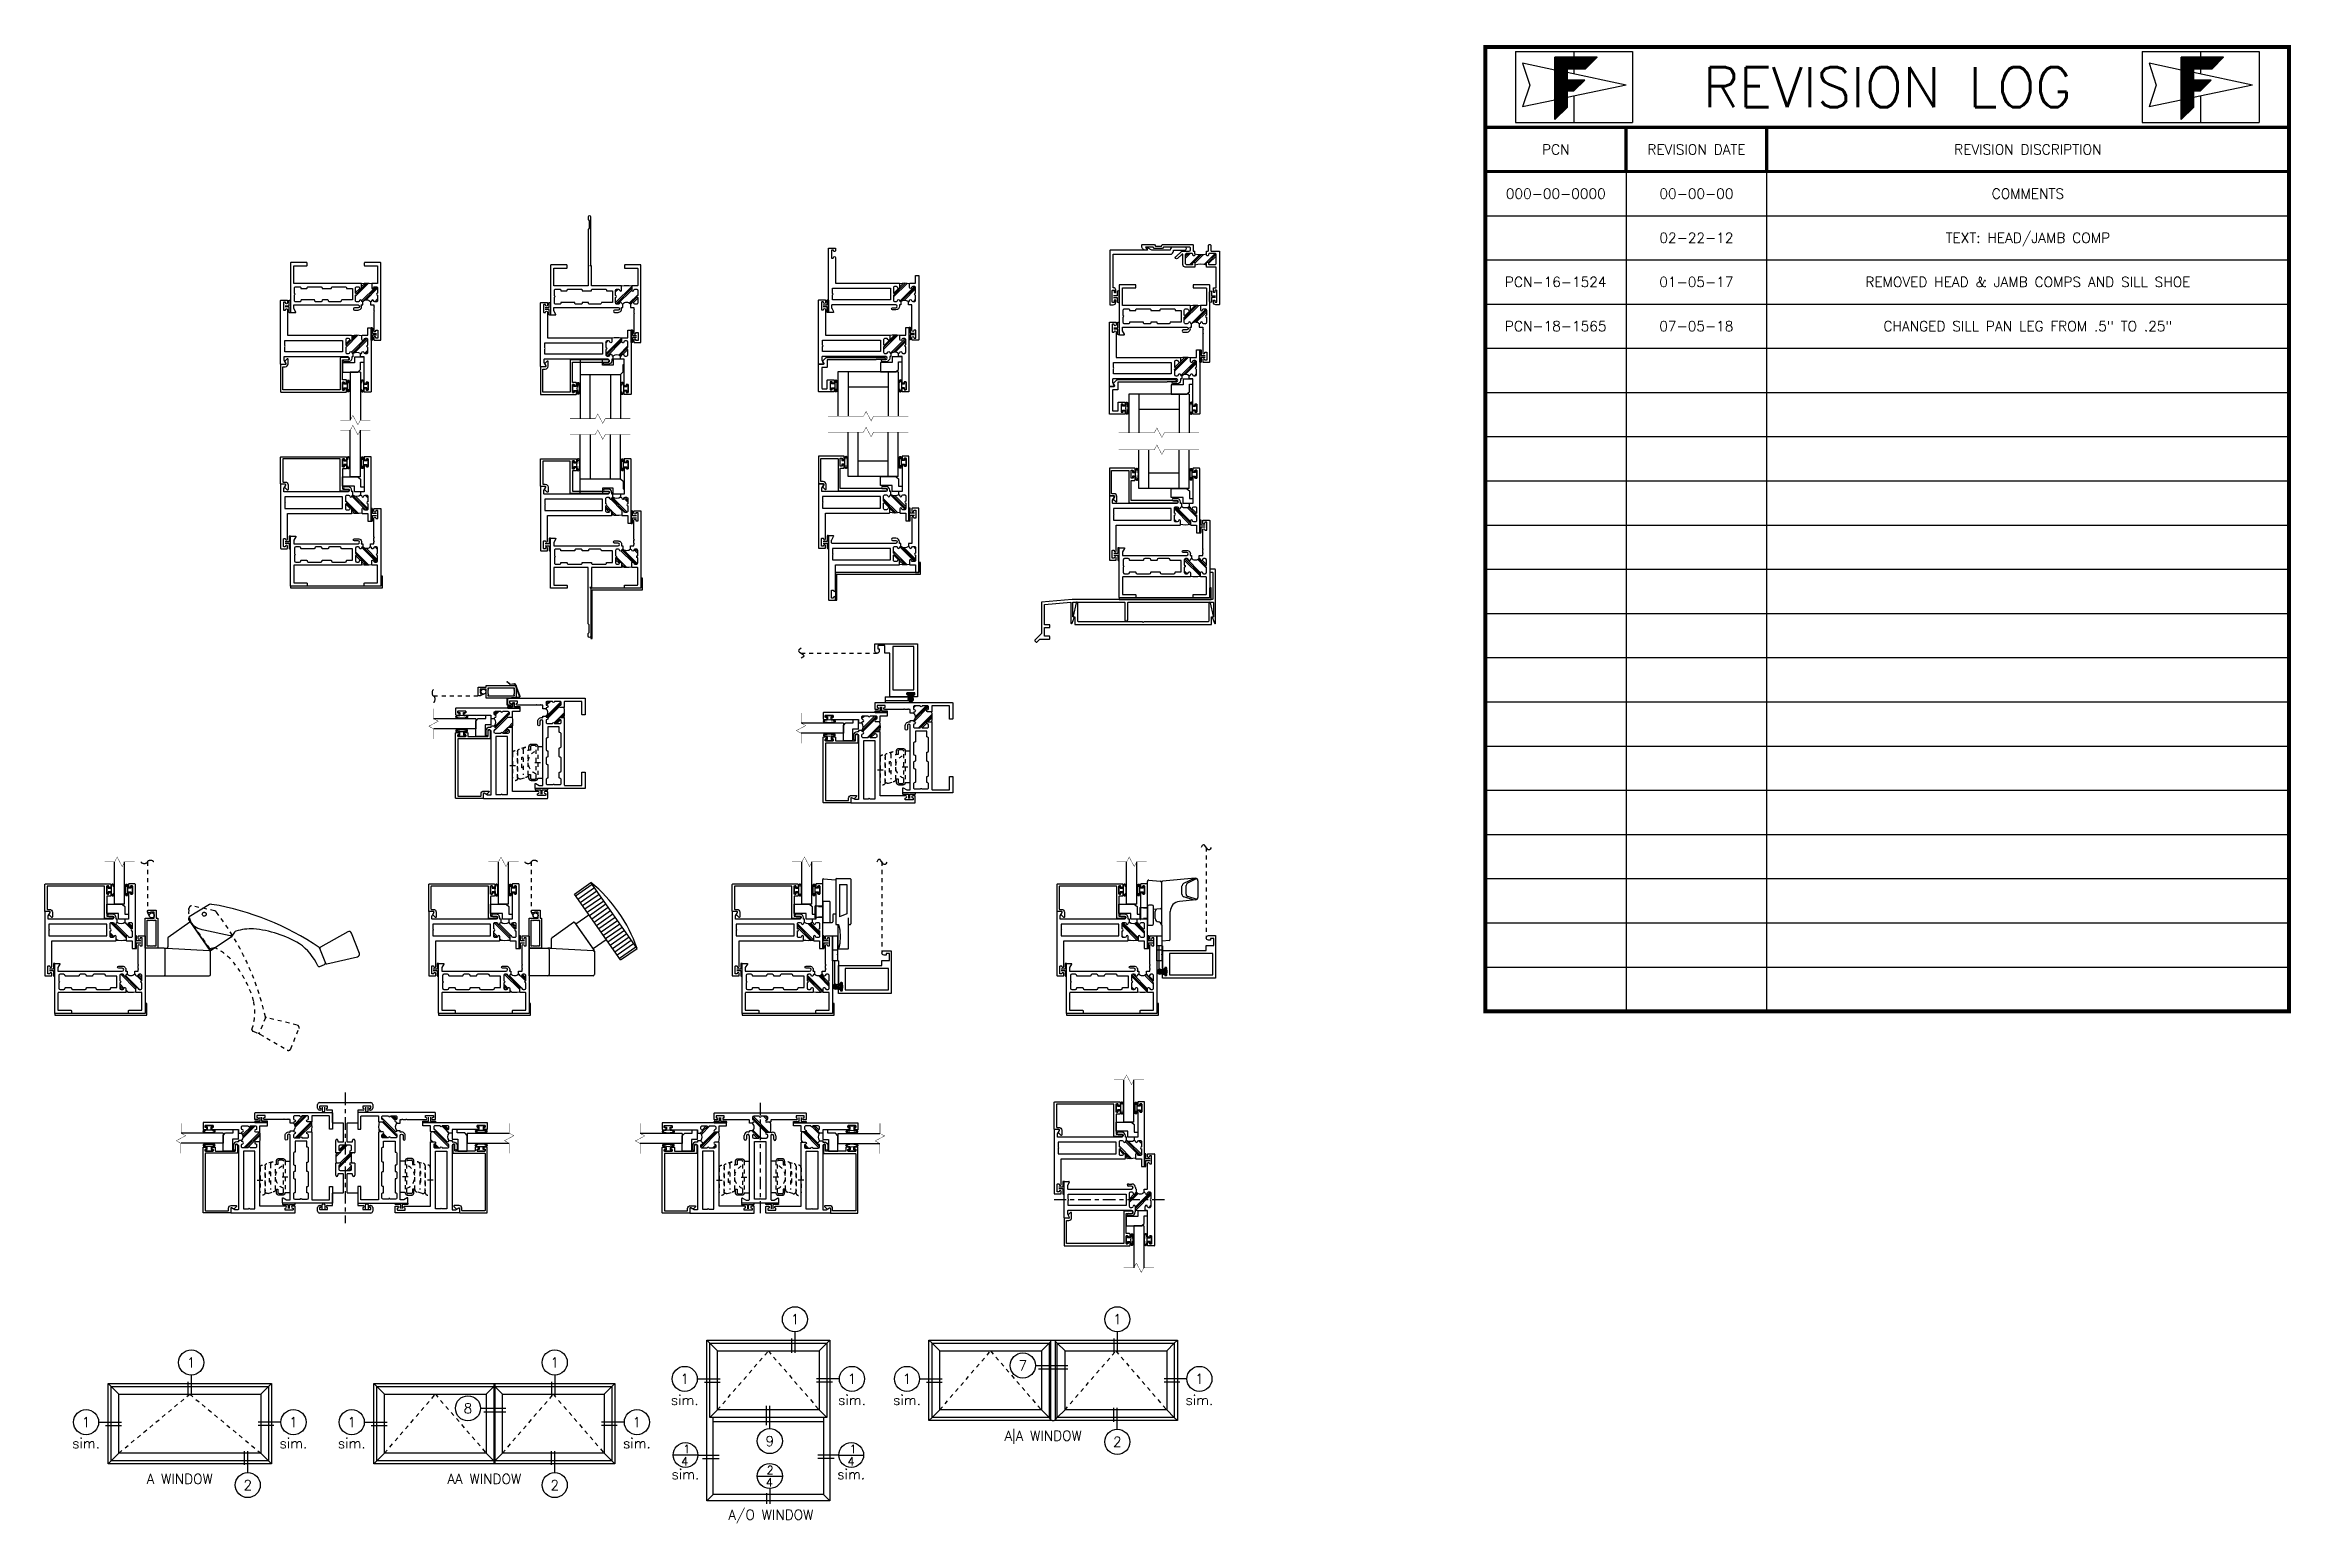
# Model space of a CAD drawing. Extents: x 0 to 55.9, y 1.3 to 38.1.
import ezdxf
from ezdxf.enums import TextEntityAlignment as Align

# ---------------------------------------------------------------- set-up
doc = ezdxf.new("R2010")
doc.units = 0
doc.header["$LTSCALE"] = 0.25
doc.header["$MEASUREMENT"] = 0
for name, pattern in [('CENTER', [2, 1.25, -0.25, 0.25, -0.25]), ('HIDDEN', [0.375, 0.25, -0.125]), ('HIDDEN2', [0.1875, 0.125, -0.0625])]:
    doc.linetypes.add(name, pattern=pattern)
doc.layers.get('0').update_dxf_attribs({"linetype": 'CONTINUOUS'})
for name, color, linetype in [('CL', 40, 'CENTER'), ('ELEV_FRAME', 1, 'CONTINUOUS'), ('ELEV_VENT', 5, 'CONTINUOUS'), ('ELEVATION', 7, 'CONTINUOUS'), ('FRAME', 1, 'CONTINUOUS'), ('GLASS', 7, 'CONTINUOUS'), ('LOCK', 7, 'CONTINUOUS'), ('MAGNET', 3, 'CONTINUOUS'), ('MISC', 7, 'CONTINUOUS'), ('REVISION LOG', 7, 'CONTINUOUS'), ('SCREEN', 92, 'CONTINUOUS'), ('SCREEN_CLIP', 7, 'CONTINUOUS'), ('TEXT', 7, 'CONTINUOUS'), ('VENT', 5, 'CONTINUOUS'), ('YK_GLASS_STOP', 5, 'CONTINUOUS')]:
    doc.layers.add(name, color=color, linetype=linetype)
doc.styles.get("Standard").update_dxf_attribs({"font": 'simplex.shx'})

msp = doc.modelspace()

# ---------------------------------------------------------------- texts
at = {"layer": 'ELEVATION'}
for p in [(15.97, 2.821), (20.109, 2.821), (18.075, 2.298)]:
    msp.add_text('4', height=0.206, dxfattribs=at).set_placement(p, align=Align.MIDDLE_CENTER)
for s, p in [('1', (15.93, 3.024)), ('1', (20.069, 3.024)), ('2', (18.006, 2.501))]:
    msp.add_text(s, height=0.206, dxfattribs=at).set_placement(p)
at = {"layer": 'REVISION LOG'}
for s, p in [('PCN-16-1524', (37.642, 32.174)), ('01-05-17', (41.142, 32.174)), ('REMOVED HEAD & JAMB COMPS AND SILL SHOE', (49.392, 32.174)), ('PCN-18-1565', (37.642, 31.074)), ('07-05-18', (41.142, 31.074)), ('CHANGED SILL PAN LEG FROM .5" TO .25"', (49.392, 31.074))]:
    msp.add_text(s, height=0.25, dxfattribs=at).set_placement(p, align=Align.MIDDLE_CENTER)
at = {"layer": 'TEXT'}
for s, p in [('1', (18.711, 6.358)), ('1', (26.733, 6.358)), ('1', (3.688, 5.281)), ('1', (12.734, 5.281)), ('7', (24.382, 5.207)), ('1', (15.97, 4.874)), ('1', (20.13, 4.874)), ('1', (21.499, 4.874)), ('1', (28.777, 4.874)), ('1', (1.072, 3.797)), ('1', (6.233, 3.797)), ('1', (7.684, 3.797)), ('8', (10.575, 4.141)), ('1', (14.779, 3.797)), ('9', (18.086, 3.325)), ('2', (26.733, 3.307)), ('2', (5.096, 2.23)), ('2', (12.734, 2.23))]:
    msp.add_text(s, height=0.248, dxfattribs=at).set_placement(p, align=Align.MIDDLE_CENTER)
for s, p in [('sim.', (15.97, 4.224)), ('sim.', (20.13, 4.224)), ('sim.', (21.499, 4.224)), ('sim.', (28.777, 4.224)), ('sim.', (1.072, 3.147)), ('sim.', (6.233, 3.147)), ('sim.', (7.684, 3.147)), ('sim.', (14.779, 3.147)), ('A|A WINDOW', (24.888, 3.336)), ('A WINDOW', (3.402, 2.259)), ('AA WINDOW', (10.981, 2.259)), ('sim.', (15.988, 2.377)), ('sim.', (20.112, 2.377)), ('A/O WINDOW', (18.112, 1.367))]:
    msp.add_text(s, height=0.248, dxfattribs=at).set_placement(p, align=Align.CENTER)

# ---------------------------------------------------------------- blocks, each defined once
blk = doc.blocks.new('*X1')
at = {"color": 0}
for p, q in [((7.233, 10.235), (7.463, 10.465)), ((7.233, 10.245), (7.452, 10.465)), ((7.233, 10.256), (7.442, 10.465)), ((7.233, 10.266), (7.431, 10.465)), ((7.233, 10.277), (7.42, 10.465)), ((7.233, 10.288), (7.41, 10.465)), ((7.233, 10.298), (7.399, 10.465)), ((7.233, 10.309), (7.389, 10.465)), ((7.233, 10.319), (7.378, 10.465)), ((7.233, 10.33), (7.367, 10.465)), ((7.233, 10.341), (7.357, 10.465)), ((7.233, 10.351), (7.346, 10.465)), ((7.233, 10.362), (7.336, 10.465)), ((7.233, 10.372), (7.325, 10.465)), ((7.233, 10.383), (7.314, 10.465)), ((7.233, 10.394), (7.304, 10.465)), ((7.233, 10.404), (7.293, 10.465)), ((7.233, 10.415), (7.283, 10.465)), ((7.233, 10.426), (7.272, 10.465)), ((7.233, 10.436), (7.261, 10.465)), ((7.233, 10.447), (7.251, 10.465)), ((7.233, 10.457), (7.24, 10.465)), ((7.355, 10.337), (7.233, 10.459)), ((7.355, 10.326), (7.233, 10.448)), ((7.355, 10.316), (7.233, 10.438)), ((7.355, 10.305), (7.233, 10.427)), ((7.355, 10.295), (7.233, 10.416)), ((7.355, 10.284), (7.233, 10.406)), ((7.355, 10.273), (7.233, 10.395)), ((7.355, 10.263), (7.233, 10.385)), ((7.355, 10.252), (7.233, 10.374)), ((7.355, 10.241), (7.233, 10.363)), ((7.44, 10.145), (7.233, 10.353)), ((7.233, 10.224), (7.355, 10.346)), ((7.435, 10.14), (7.233, 10.342)), ((7.233, 10.213), (7.355, 10.335)), ((7.43, 10.135), (7.233, 10.332)), ((7.233, 10.203), (7.355, 10.325)), ((7.424, 10.129), (7.233, 10.321)), ((7.233, 10.192), (7.355, 10.314)), ((7.416, 10.127), (7.233, 10.31)), ((7.233, 10.182), (7.355, 10.304)), ((7.405, 10.127), (7.233, 10.3)), ((7.233, 10.171), (7.355, 10.293)), ((7.395, 10.127), (7.233, 10.289)), ((7.355, 10.348), (7.238, 10.465)), ((7.365, 10.348), (7.249, 10.465)), ((7.375, 10.348), (7.259, 10.465)), ((7.386, 10.348), (7.27, 10.465)), ((7.396, 10.348), (7.28, 10.465)), ((7.407, 10.348), (7.291, 10.465)), ((7.418, 10.348), (7.302, 10.465)), ((7.428, 10.348), (7.312, 10.465)), ((7.439, 10.348), (7.323, 10.465)), ((7.449, 10.348), (7.333, 10.465)), ((7.46, 10.348), (7.344, 10.465)), ((7.471, 10.348), (7.355, 10.465)), ((7.357, 10.348), (7.473, 10.465)), ((7.481, 10.348), (7.365, 10.465)), ((7.368, 10.348), (7.484, 10.465)), ((7.492, 10.348), (7.376, 10.465)), ((7.379, 10.348), (7.495, 10.465)), ((7.503, 10.348), (7.386, 10.465)), ((7.389, 10.348), (7.505, 10.465)), ((7.513, 10.348), (7.397, 10.465)), ((7.4, 10.348), (7.516, 10.465)), ((7.524, 10.348), (7.408, 10.465)), ((7.41, 10.348), (7.526, 10.465)), ((7.534, 10.348), (7.418, 10.465)), ((7.421, 10.348), (7.537, 10.465)), ((7.542, 10.351), (7.429, 10.465)), ((7.432, 10.348), (7.548, 10.465)), ((7.548, 10.356), (7.439, 10.465)), ((7.442, 10.348), (7.558, 10.465)), ((7.553, 10.362), (7.45, 10.465)), ((7.453, 10.348), (7.569, 10.465)), ((7.558, 10.367), (7.461, 10.465)), ((7.463, 10.348), (7.58, 10.465)), ((7.563, 10.372), (7.471, 10.465)), ((7.474, 10.348), (7.59, 10.465)), ((7.569, 10.378), (7.482, 10.465)), ((7.485, 10.348), (7.601, 10.465)), ((7.574, 10.383), (7.492, 10.465)), ((7.495, 10.348), (7.611, 10.465)), ((7.579, 10.388), (7.503, 10.465)), ((7.506, 10.348), (7.622, 10.465)), ((7.585, 10.394), (7.514, 10.465)), ((7.516, 10.348), (7.633, 10.465)), ((7.59, 10.399), (7.524, 10.465)), ((7.527, 10.348), (7.643, 10.465)), ((7.595, 10.404), (7.535, 10.465)), ((7.538, 10.348), (7.654, 10.465)), ((7.601, 10.409), (7.546, 10.465)), ((7.606, 10.415), (7.556, 10.465)), ((7.611, 10.42), (7.567, 10.465)), ((7.616, 10.425), (7.577, 10.465)), ((7.622, 10.431), (7.588, 10.465)), ((7.627, 10.436), (7.599, 10.465)), ((7.632, 10.441), (7.609, 10.465)), ((7.638, 10.447), (7.62, 10.465)), ((7.643, 10.452), (7.63, 10.465)), ((7.648, 10.457), (7.641, 10.465)), ((7.654, 10.462), (7.652, 10.465)), ((7.233, 10.16), (7.355, 10.282)), ((7.384, 10.127), (7.233, 10.279)), ((7.233, 10.15), (7.355, 10.272)), ((7.373, 10.127), (7.233, 10.268)), ((7.233, 10.139), (7.355, 10.261)), ((7.363, 10.127), (7.233, 10.257)), ((7.233, 10.129), (7.355, 10.25)), ((7.355, 10.125), (7.233, 10.247)), ((7.233, 10.118), (7.355, 10.24)), ((7.233, 10.012), (7.457, 10.236)), ((7.233, 10.022), (7.446, 10.236)), ((7.233, 10.033), (7.436, 10.236)), ((7.233, 10.044), (7.425, 10.236)), ((7.233, 10.054), (7.415, 10.236)), ((7.233, 10.065), (7.404, 10.236)), ((7.233, 10.076), (7.393, 10.236)), ((7.233, 10.086), (7.383, 10.236)), ((7.233, 10.097), (7.372, 10.236)), ((7.233, 10.107), (7.362, 10.236)), ((7.355, 10.114), (7.233, 10.236)), ((7.355, 10.104), (7.233, 10.226)), ((7.355, 10.093), (7.233, 10.215)), ((7.355, 10.082), (7.233, 10.204)), ((7.355, 10.072), (7.233, 10.194)), ((7.355, 10.061), (7.233, 10.183)), ((7.355, 10.051), (7.233, 10.172)), ((7.355, 10.04), (7.233, 10.162)), ((7.355, 10.029), (7.233, 10.151)), ((7.355, 10.019), (7.233, 10.141)), ((7.355, 10.008), (7.233, 10.13)), ((7.233, 10.001), (7.355, 10.123)), ((7.355, 9.998), (7.233, 10.119)), ((7.233, 9.991), (7.355, 10.113)), ((7.355, 9.987), (7.233, 10.109)), ((7.233, 9.98), (7.355, 10.102)), ((7.355, 9.976), (7.233, 10.098)), ((7.233, 9.969), (7.355, 10.091)), ((7.355, 9.966), (7.233, 10.088)), ((7.233, 9.959), (7.355, 10.081)), ((7.35, 9.96), (7.233, 10.077)), ((7.233, 9.948), (7.355, 10.07)), ((7.345, 9.955), (7.233, 10.066)), ((7.359, 10.127), (7.468, 10.236)), ((7.446, 10.151), (7.36, 10.236)), ((7.37, 10.127), (7.478, 10.236)), ((7.451, 10.156), (7.371, 10.236)), ((7.38, 10.127), (7.489, 10.236)), ((7.456, 10.161), (7.382, 10.236)), ((7.391, 10.127), (7.5, 10.236)), ((7.462, 10.167), (7.392, 10.236)), ((7.402, 10.127), (7.51, 10.236)), ((7.467, 10.172), (7.403, 10.236)), ((7.412, 10.127), (7.521, 10.236)), ((7.472, 10.177), (7.413, 10.236)), ((7.477, 10.182), (7.424, 10.236)), ((7.483, 10.188), (7.435, 10.236)), ((7.488, 10.193), (7.445, 10.236)), ((7.493, 10.198), (7.456, 10.236)), ((7.499, 10.204), (7.466, 10.236)), ((7.504, 10.209), (7.477, 10.236)), ((7.509, 10.214), (7.488, 10.236)), ((7.515, 10.22), (7.498, 10.236)), ((7.52, 10.225), (7.509, 10.236)), ((7.525, 10.23), (7.519, 10.236)), ((7.531, 10.236), (7.53, 10.236)), ((7.233, 9.938), (7.355, 10.06)), ((7.339, 9.949), (7.233, 10.056)), ((7.233, 9.927), (7.355, 10.049)), ((7.334, 9.944), (7.233, 10.045)), ((7.233, 9.916), (7.355, 10.038)), ((7.329, 9.939), (7.233, 10.035)), ((7.233, 9.906), (7.355, 10.028)), ((7.324, 9.933), (7.233, 10.024)), ((7.233, 9.895), (7.355, 10.017)), ((7.318, 9.928), (7.233, 10.013)), ((7.233, 9.885), (7.355, 10.007)), ((7.313, 9.923), (7.233, 10.003)), ((7.233, 9.874), (7.355, 9.996)), ((7.308, 9.917), (7.233, 9.992)), ((7.233, 9.863), (7.355, 9.985)), ((7.302, 9.912), (7.233, 9.982)), ((7.233, 9.853), (7.355, 9.975)), ((7.297, 9.907), (7.233, 9.971)), ((7.292, 9.902), (7.233, 9.96)), ((7.286, 9.896), (7.233, 9.95)), ((7.281, 9.891), (7.233, 9.939)), ((7.276, 9.886), (7.233, 9.929)), ((7.271, 9.88), (7.233, 9.918)), ((7.265, 9.875), (7.233, 9.907)), ((7.26, 9.87), (7.233, 9.897)), ((7.255, 9.864), (7.233, 9.886)), ((7.249, 9.859), (7.233, 9.876)), ((7.244, 9.854), (7.233, 9.865)), ((7.239, 9.849), (7.233, 9.854)), ((7.233, 9.843), (7.233, 9.844))]:
    blk.add_line(p, q, dxfattribs=at)
blk = doc.blocks.new('Revision Log')
at = {"layer": 'REVISION LOG', "color": 151}
for p, q in [((0.688, -0.029), (1.415, -0.029)), ((0.688, -0.029), (0.688, -0.471)), ((1.051, -0.029), (1.051, -0.063)), ((1.051, -0.136), (1.051, -0.169)), ((1.415, -0.029), (1.415, -0.471)), ((4.585, -0.029), (5.313, -0.029)), ((4.585, -0.029), (4.585, -0.471)), ((4.949, -0.029), (4.949, -0.063)), ((4.949, -0.136), (4.949, -0.169)), ((5.313, -0.029), (5.313, -0.471)), ((1.051, -0.306), (1.051, -0.471)), ((4.949, -0.306), (4.949, -0.471)), ((0.688, -0.471), (1.415, -0.471)), ((4.585, -0.471), (5.313, -0.471))]:
    blk.add_line(p, q, dxfattribs=at)
at = {"layer": 'REVISION LOG', "color": 1}
for p, q in [((0.932, -0.144), (0.732, -0.102)), ((0.732, -0.102), (0.777, -0.237)), ((4.829, -0.144), (4.629, -0.102)), ((4.629, -0.102), (4.674, -0.237)), ((0.777, -0.237), (0.732, -0.373)), ((1.376, -0.237), (1.008, -0.16)), ((1.376, -0.237), (1.008, -0.315)), ((4.674, -0.237), (4.629, -0.373)), ((5.273, -0.237), (4.905, -0.16)), ((5.273, -0.237), (4.905, -0.315)), ((0.932, -0.331), (0.732, -0.373)), ((4.829, -0.331), (4.629, -0.373))]:
    blk.add_line(p, q, dxfattribs=at)
at = {"layer": 'REVISION LOG'}
for p, q in [((2.25, -0.5), (2.25, -6)), ((1.375, -0.775), (1.375, -6)), ((0.5, -1.05), (5.5, -1.05)), ((0.5, -1.325), (5.5, -1.325)), ((0.5, -1.6), (5.5, -1.6)), ((0.5, -1.875), (5.5, -1.875)), ((0.5, -2.15), (5.5, -2.15)), ((0.5, -2.425), (5.5, -2.425)), ((0.5, -2.7), (5.5, -2.7)), ((0.5, -2.975), (5.5, -2.975)), ((0.5, -3.25), (5.5, -3.25)), ((0.5, -3.525), (5.5, -3.525)), ((0.5, -3.8), (5.5, -3.8)), ((0.5, -4.075), (5.5, -4.075)), ((0.5, -4.35), (5.5, -4.35)), ((0.5, -4.625), (5.5, -4.625)), ((0.5, -4.9), (5.5, -4.9)), ((0.5, -5.175), (5.5, -5.175)), ((0.5, -5.45), (5.5, -5.45)), ((0.5, -5.725), (5.5, -5.725))]:
    blk.add_line(p, q, dxfattribs=at)
at = {"layer": 'REVISION LOG', "const_width": 0.025}
blk.add_lwpolyline([(5.5, -6), (5.5, 0), (0.5, 0), (0.5, -6), (5.5, -6), (5.5, -6)], close=True, dxfattribs=at)
at = {"layer": 'REVISION LOG', "color": 151}
for points in [[(1.008, -0.376), (1.008, -0.274), (1.05, -0.274), (1.008, -0.274), (1.008, -0.376), (0.932, -0.452), (0.932, -0.063), (1.196, -0.063), (1.124, -0.136), (1.008, -0.136), (1.008, -0.206), (1.118, -0.206), (1.008, -0.206), (1.008, -0.136), (1.124, -0.136), (1.196, -0.063), (0.932, -0.063), (0.932, -0.452), (1.008, -0.376), (1.008, -0.274), (1.05, -0.274), (1.118, -0.206), (1.008, -0.206), (1.008, -0.136), (1.124, -0.136), (1.196, -0.063), (0.932, -0.063), (0.932, -0.452)], [(4.905, -0.376), (4.905, -0.274), (4.948, -0.274), (4.905, -0.274), (4.905, -0.376), (4.829, -0.452), (4.829, -0.063), (5.093, -0.063), (5.021, -0.136), (4.905, -0.136), (4.905, -0.206), (5.015, -0.206), (4.905, -0.206), (4.905, -0.136), (5.021, -0.136), (5.093, -0.063), (4.829, -0.063), (4.829, -0.452), (4.905, -0.376), (4.905, -0.274), (4.948, -0.274), (5.015, -0.206), (4.905, -0.206), (4.905, -0.136), (5.021, -0.136), (5.093, -0.063), (4.829, -0.063), (4.829, -0.452)]]:
    blk.add_lwpolyline(points, close=True, dxfattribs=at)
at = {"layer": 'REVISION LOG', "const_width": 0.02}
for points in [[(0.5, -0.5), (5.5, -0.5)], [(1.375, -0.5), (1.375, -0.775)], [(2.25, -0.5), (2.25, -0.775)], [(0.5, -0.775), (5.5, -0.775)]]:
    blk.add_lwpolyline(points, dxfattribs=at)
at = {"layer": 'REVISION LOG', "color": 151, "xscale": 0.625, "yscale": 0.625, "zscale": 0.625}
for p in [(-3.589, -6.604), (0.309, -6.604)]:
    blk.add_blockref('*X1', p, dxfattribs=at)
at = {"layer": 'REVISION LOG'}
for s, height, p in [('REVISION LOG', 0.25, (3, -0.25)), ('PCN', 0.0625, (0.938, -0.638)), ('REVISION DATE', 0.0625, (1.813, -0.638)), ('REVISION DISCRIPTION', 0.0625, (3.875, -0.638)), ('000-00-0000', 0.0625, (0.938, -0.913)), ('00-00-00', 0.0625, (1.813, -0.913)), ('COMMENTS', 0.0625, (3.875, -0.913)), ('02-22-12', 0.0625, (1.813, -1.188)), ('TEXT: HEAD/JAMB COMP', 0.0625, (3.875, -1.188))]:
    blk.add_text(s, height=height, dxfattribs=at).set_placement(p, align=Align.MIDDLE_CENTER)
blk = doc.blocks.new('05P19-BLOCK-OG')
h = blk.add_hatch()
h.set_pattern_fill('PLAST', angle=45, style=0)
h.paths.add_polyline_path([(0.006, 1.12, -1), (0.006, 1.17), (0.006, 1.302, 0.414214), (-0.025, 1.333), (-0.063, 1.333, 0.38311), (-0.094, 1.305, -0.947716), (-0.143, 1.308), (-0.143, 1.403, 0.081165), (-0.394, 1.403), (-0.394, 1.308, -0.947716), (-0.443, 1.305, 0.38311), (-0.474, 1.333), (-0.512, 1.333, 0.414214), (-0.544, 1.302), (-0.544, 1.17, -1), (-0.544, 1.12), (-0.544, 0.988, 0.414214), (-0.512, 0.957), (-0.474, 0.957, 0.38311), (-0.443, 0.985, -0.898027), (-0.394, 0.985, 0.009247), (-0.394, 0.984, 0.372543), (-0.363, 0.957, -0.436275), (-0.174, 0.957, 0.38311), (-0.143, 0.985, -0.898027), (-0.094, 0.985, 0.38311), (-0.063, 0.957), (-0.025, 0.957, 0.414214), (0.006, 0.988)])
for points in [[(-0.394, 0.984, -0.009247), (-0.394, 0.985, 0.898027), (-0.443, 0.985, -0.38311), (-0.474, 0.957), (-0.512, 0.957, -0.414214), (-0.544, 0.988), (-0.544, 1.12, 1), (-0.544, 1.17), (-0.544, 1.302, -0.414214), (-0.512, 1.333), (-0.474, 1.333, -0.38311), (-0.443, 1.305, 0.947716), (-0.394, 1.308), (-0.394, 1.403, 0.414214), (-0.404, 1.413), (-2.073, 1.413, -0.414214), (-2.084, 1.423), (-2.084, 1.852), (-1.761, 1.852, 0.414214), (-1.751, 1.862), (-1.751, 1.922, 0.414214), (-1.761, 1.932), (-2.154, 1.932, 0.414214), (-2.163, 1.922), (-2.163, 0.697, 0.414214), (-2.154, 0.687), (-2.042, 0.687, 0.57735), (-2.034, 0.702), (-2.084, 0.788), (-2.084, 0.877), (-0.483, 0.877, -1), (-0.483, 0.806), (-0.572, 0.806, 1), (-0.572, 0.752), (-0.483, 0.752, 0.536675), (-0.401, 0.877), (-0.363, 0.877), (-0.363, 0.957, -0.38311), (-0.394, 0.985)], [(-0.143, 0.984, 0.009247), (-0.143, 0.985, -0.38311), (-0.174, 0.957), (-0.174, 0.877), (-0.087, 0.877), (-0.087, 0.838, 0.317837), (-0.083, 0.833, -0.707107), (-0.083, 0.814, 0.317837), (-0.087, 0.81), (-0.087, 0.738, 0.317837), (-0.083, 0.733, -0.707107), (-0.083, 0.714, 0.317837), (-0.087, 0.71), (-0.087, 0.239, 1), (-0.037, 0.239), (-0.037, 0.25), (0.014, 0.25), (0.014, 0.05), (-0.037, 0.05), (-0.037, 0.064, 1), (-0.087, 0.064), (-0.087, 0.01, 0.414214), (-0.076, 0), (0.076, 0, 0.414214), (0.087, 0.01), (0.087, 1.922, 0.414214), (0.076, 1.932), (-0.316, 1.932, 0.414214), (-0.326, 1.922), (-0.326, 1.862, 0.414214), (-0.316, 1.852), (-0.003, 1.852, -0.414214), (0.006, 1.842), (0.006, 1.423, -0.414214), (-0.003, 1.413), (-0.134, 1.413, 0.414214), (-0.143, 1.403), (-0.143, 1.308, 0.947716), (-0.094, 1.305, -0.38311), (-0.063, 1.333), (-0.025, 1.333, -0.414214), (0.006, 1.302), (0.006, 1.17, 1), (0.006, 1.12), (0.006, 0.988, -0.414214), (-0.025, 0.957), (-0.063, 0.957, -0.38311), (-0.094, 0.985, 0.898027), (-0.143, 0.985)]]:
    blk.add_lwpolyline(points, format="xyb")
blk.add_lwpolyline([(-1.377, 0.988, -0.414214), (-1.408, 0.957), (-1.529, 0.957, -0.414214), (-1.56, 0.988), (-1.56, 0.992, 0.414214), (-1.569, 1.002), (-1.897, 1.002, 0.414214), (-1.907, 0.992), (-1.907, 0.988, -0.414214), (-1.938, 0.957), (-2.032, 0.957, -0.414214), (-2.064, 0.988), (-2.064, 1.132, 1), (-2.064, 1.162), (-2.064, 1.302, -0.414214), (-2.032, 1.333), (-1.938, 1.333, -0.414214), (-1.907, 1.302), (-1.907, 1.302), (-1.907, 1.298, 0.414214), (-1.897, 1.288), (-1.761, 1.288, 0.414214), (-1.751, 1.298), (-1.751, 1.302), (-1.751, 1.302, -0.414214), (-1.72, 1.333), (-1.408, 1.333, -0.414214), (-1.377, 1.302), (-1.377, 1.302), (-1.377, 1.298, 0.414214), (-1.367, 1.288), (-1.155, 1.288, 0.414214), (-1.145, 1.298), (-1.145, 1.302), (-1.145, 1.302, -0.414214), (-1.114, 1.333), (-0.802, 1.333, -0.414214), (-0.771, 1.302), (-0.771, 1.302), (-0.771, 1.298, 0.414214), (-0.761, 1.288), (-0.623, 1.288), (-0.623, 1.002), (-0.889, 1.002, 0.414214), (-0.898, 0.992), (-0.898, 0.988, -0.414214), (-0.93, 0.957), (-1.19, 0.957, -0.414214), (-1.221, 0.988), (-1.221, 0.992, 0.414214), (-1.23, 1.002), (-1.367, 1.002, 0.414214), (-1.377, 0.992)], format="xyb", close=True)
at = {"color": 7}
for centre, radius, start, end in [((-0.269, 0.638), 0.775, 80.7195, 99.2805), ((-0.269, 0.869), 0.129, 42.8591, 137.1409)]:
    blk.add_arc(centre, radius, start, end, dxfattribs=at)
blk = doc.blocks.new('05P11-Z-BAR')
h = blk.add_hatch()
h.set_pattern_fill('PLAST', angle=45, style=0)
h.set_pattern_definition([(45, (-0.3846, -1e-07), (-0.176777, 0.176777), []), (45, (-0.4067, 0.0221), (-0.176777, 0.176777), []), (45, (-0.4288, 0.0442), (-0.176777, 0.176777), [])])
h.paths.add_polyline_path([(0.006, 1.12, -0.414214), (-0.018, 1.145, -0.414214), (0.006, 1.17), (0.006, 1.302, 0.414214), (-0.025, 1.333), (-0.063, 1.333, 0.38311), (-0.094, 1.305, -0.947716), (-0.143, 1.308), (-0.143, 1.403, 0.087329), (-0.394, 1.403), (-0.394, 1.308, -1), (-0.443, 1.308, 0.352985), (-0.473, 1.333), (-0.512, 1.333, 0.414214), (-0.544, 1.302), (-0.544, 1.17, -0.414214), (-0.518, 1.145, -0.414214), (-0.544, 1.12), (-0.544, 0.988, 0.414214), (-0.512, 0.957), (-0.474, 0.957, 0.38311), (-0.443, 0.985, -0.898027), (-0.394, 0.985, 0.38311), (-0.363, 0.957, -0.325577), (-0.174, 0.957, 0.363634), (-0.143, 0.982, -0.947716), (-0.094, 0.985, 0.38311), (-0.063, 0.957), (-0.025, 0.957, 0.414214), (0.006, 0.988)])
blk.add_line((-0.087, 0.877), (-0.087, 0.877))
for points in [[(-2.164, 2.28, -0.414214), (-2.154, 2.29), (-2.001, 2.29, -0.414214), (-1.991, 2.28), (-1.991, 2.226, -1), (-2.041, 2.226), (-2.041, 2.23, 0.414214), (-2.051, 2.24), (-2.081, 2.24, 0.414214), (-2.091, 2.23), (-2.091, 2.05, 0.414214), (-2.081, 2.04), (-2.051, 2.04, 0.414214), (-2.041, 2.05), (-2.041, 2.051, -1), (-1.991, 2.051), (-1.991, 1.413), (-0.403, 1.413, -0.414214), (-0.394, 1.403), (-0.394, 1.306, -0.888834), (-0.443, 1.306, 0.377258), (-0.474, 1.333), (-0.512, 1.333, 0.414214), (-0.544, 1.302), (-0.544, 1.17, -1), (-0.544, 1.12), (-0.544, 0.988, 0.414214), (-0.512, 0.957), (-0.474, 0.957, 0.383109), (-0.443, 0.985, -0.898027), (-0.394, 0.985, 0.38311), (-0.363, 0.957), (-0.363, 0.877), (-0.394, 0.877), (-0.394, 0.842, -0.414214), (-0.483, 0.752), (-0.571, 0.752, -1), (-0.571, 0.806), (-0.486, 0.806, 0.859155), (-0.486, 0.877), (-2.074, 0.877, 0.414214), (-2.084, 0.867), (-2.084, 0.797, 0.131652), (-2.082, 0.792), (-2.035, 0.709, -0.577353), (-2.048, 0.687), (-2.154, 0.687, -0.414214), (-2.164, 0.697), (-2.164, 2.28)], [(-0.025, 0.957, 0.414214), (0.006, 0.988), (0.006, 1.12, -1), (0.006, 1.17), (0.006, 1.302, 0.414214), (-0.025, 1.333), (-0.063, 1.333, 0.38311), (-0.094, 1.305, -0.947716), (-0.143, 1.308), (-0.143, 1.403, -0.414214), (-0.133, 1.413), (0.006, 1.413), (0.006, 1.603), (0.086, 1.603), (0.086, 0.01, -0.414214), (0.077, 0), (-0.077, 0, -0.414214), (-0.087, 0.01), (-0.087, 0.064, -1), (-0.037, 0.064), (-0.037, 0.06, 0.414214), (-0.027, 0.05), (0.003, 0.05, 0.414214), (0.014, 0.06), (0.014, 0.24, 0.414214), (0.003, 0.25), (-0.027, 0.25, 0.414214), (-0.037, 0.24), (-0.037, 0.239, -1), (-0.087, 0.239), (-0.087, 0.877), (-0.174, 0.877), (-0.174, 0.957, 0.363634), (-0.143, 0.982, -0.947716), (-0.094, 0.985, 0.38311), (-0.063, 0.957), (-0.025, 0.957)]]:
    blk.add_lwpolyline(points, format="xyb")
blk.add_lwpolyline([(-2.063, 1.16), (-2.063, 1.288), (-0.623, 1.288), (-0.623, 1.002), (-2.063, 1.002), (-2.063, 1.129), (-2.048, 1.145)], close=True)
at = {"color": 7}
for centre, radius, start, end in [((-0.269, 0.638), 0.775, 80.7195, 99.2805), ((-0.269, 0.828), 0.16, 53.9319, 126.0681)]:
    blk.add_arc(centre, radius, start, end, dxfattribs=at)
blk = doc.blocks.new('05P05-.25in_GLASS_STOP')
for p, q in [((-0.588, 0.25), (-0.623, 0.25)), ((-0.623, 0.25), (-0.623, 0.05)), ((-0.623, 0.05), (-0.588, 0.05)), ((-0.588, 0.198), (-0.588, 0.25)), ((-0.526, 0.198), (-0.588, 0.198)), ((-0.588, 0.05), (-0.588, 0.103)), ((-0.588, 0.103), (-0.526, 0.103)), ((-0.084, 0.198), (-0.022, 0.198)), ((-0.022, 0.103), (-0.084, 0.103)), ((-0.022, 0.198), (-0.022, 0.25)), ((-0.022, 0.25), (0.013, 0.25)), ((-0.022, 0.05), (-0.022, 0.103)), ((0.013, 0.05), (-0.022, 0.05)), ((0.013, 0.25), (0.013, 0.05))]:
    blk.add_line(p, q)
blk.add_lwpolyline([(-2.048, 0.632, 0.414214), (-1.978, 0.702), (-1.978, 0.817, 0.668179), (-2.003, 0.828), (-2.053, 0.778, 0.339454), (-2.057, 0.748), (-2.035, 0.71, -0.57735), (-2.048, 0.687), (-2.153, 0.687, 0.414214), (-2.163, 0.677), (-2.163, 0.01, 0.414214), (-2.153, 0), (-0.533, 0, 0.414214), (-0.523, 0.01), (-0.523, 0.064, 0.414214), (-0.548, 0.089), (-0.549, 0.089, 0.414214), (-0.573, 0.064), (-0.573, 0.06, -0.414214), (-0.583, 0.05), (-0.608, 0.05, -0.414214), (-0.623, 0.065), (-0.623, 0.235, -0.414214), (-0.608, 0.25), (-0.583, 0.25, -0.414214), (-0.573, 0.24), (-0.573, 0.239, 0.414214), (-0.549, 0.214), (-0.548, 0.214, 0.414214), (-0.523, 0.239), (-0.523, 0.288, 0.414214), (-0.538, 0.303), (-0.613, 0.303, -0.414214), (-0.623, 0.313), (-0.623, 0.795, -0.414214), (-0.613, 0.805), (-0.474, 0.805, 0.414214), (-0.447, 0.832), (-0.447, 0.833, 0.414214), (-0.474, 0.86), (-0.668, 0.86, 0.414214), (-0.678, 0.85), (-0.678, 0.065, -0.414214), (-0.688, 0.055), (-2.098, 0.055, -0.414214), (-2.108, 0.065), (-2.108, 0.622, -0.414214), (-2.098, 0.632)], format="xyb", close=True)
at = {"extrusion": (0, 0, -1)}
blk.add_ellipse((-0.479, 0.15), major_axis=(0, 0.129), ratio=0.232303, dxfattribs=at)
blk.add_ellipse((-0.131, 0.15), major_axis=(0, 0.129), ratio=0.232303)
for points in [[(-0.526, 0.198), (-0.524, 0.219), (-0.521, 0.239), (-0.512, 0.269), (-0.508, 0.28), (-0.495, 0.294), (-0.487, 0.298), (-0.479, 0.298), (-0.468, 0.298), (-0.46, 0.292), (-0.451, 0.279), (-0.447, 0.272), (-0.437, 0.244), (-0.433, 0.215), (-0.428, 0.136), (-0.432, 0.085), (-0.444, 0.034), (-0.448, 0.022), (-0.464, 0.005), (-0.478, 0), (-0.499, 0.008), (-0.504, 0.016), (-0.512, 0.032), (-0.515, 0.041), (-0.522, 0.067), (-0.524, 0.084), (-0.526, 0.103)], [(-0.084, 0.198), (-0.086, 0.219), (-0.089, 0.239), (-0.098, 0.269), (-0.102, 0.28), (-0.115, 0.294), (-0.123, 0.298), (-0.131, 0.298), (-0.142, 0.298), (-0.15, 0.292), (-0.159, 0.279), (-0.163, 0.272), (-0.173, 0.244), (-0.177, 0.215), (-0.182, 0.136), (-0.178, 0.085), (-0.166, 0.034), (-0.162, 0.022), (-0.146, 0.005), (-0.132, 0), (-0.111, 0.008), (-0.106, 0.016), (-0.098, 0.032), (-0.095, 0.041), (-0.088, 0.067), (-0.086, 0.084), (-0.084, 0.103)]]:
    blk.add_open_spline(points, degree=3, knots=[5.075676, 5.075676, 5.075676, 5.075676, 5.596595, 5.596595, 6.055763, 6.055763, 6.283185, 6.283185, 6.283185, 6.572914, 6.572914, 6.862642, 6.862642, 7.608886, 7.608886, 8.676451, 8.676451, 9.18434, 9.18434, 9.518242, 9.518242, 9.852144, 9.852144, 10.186046, 10.186046, 10.631436, 10.631436, 10.631436, 10.631436])
blk = doc.blocks.new('05P88-NAIL-FIN-OG')
h = blk.add_hatch()
h.set_pattern_fill('PLAST', angle=45, style=0)
h.paths.add_polyline_path([(0.006, 1.12, -1), (0.006, 1.17), (0.006, 1.302, 0.414214), (-0.025, 1.333), (-0.063, 1.333, 0.38311), (-0.094, 1.305, -0.947716), (-0.143, 1.308), (-0.143, 1.403, 0.081165), (-0.394, 1.403), (-0.394, 1.308, -0.947716), (-0.443, 1.305, 0.38311), (-0.474, 1.333), (-0.512, 1.333, 0.414214), (-0.544, 1.302), (-0.544, 1.17, -1), (-0.544, 1.12), (-0.544, 0.988, 0.414214), (-0.512, 0.957), (-0.474, 0.957, 0.38311), (-0.443, 0.985, -0.898027), (-0.394, 0.985, 0.38311), (-0.363, 0.957, -0.436275), (-0.174, 0.957, 0.38311), (-0.143, 0.985, -0.898027), (-0.094, 0.985, 0.38311), (-0.063, 0.957), (-0.025, 0.957, 0.414214), (0.006, 0.988)])
for p, q in [((-0.174, 0.957), (-0.174, 0.877)), ((-0.174, 0.877), (-0.097, 0.877))]:
    blk.add_line(p, q)
for points in [[(-1.163, 3.127, 1), (-1.225, 3.127), (-1.225, 3.06), (-1.199, 3.033), (-1.199, 2.845), (-1.225, 2.818), (-1.225, 1.413), (-2.073, 1.413, -0.414214), (-2.084, 1.423), (-2.084, 1.852), (-1.761, 1.852, 0.414214), (-1.751, 1.862), (-1.751, 1.922, 0.414214), (-1.761, 1.932), (-2.154, 1.932, 0.414214), (-2.163, 1.922), (-2.163, 0.697, 0.414214), (-2.154, 0.687), (-2.042, 0.687, 0.57735), (-2.034, 0.702), (-2.084, 0.788), (-2.084, 0.877), (-0.483, 0.877, -1), (-0.483, 0.806), (-0.572, 0.806, 1), (-0.572, 0.752), (-0.483, 0.752, 0.536675), (-0.401, 0.877), (-0.363, 0.877), (-0.363, 0.957, -0.38311), (-0.394, 0.985, 0.898027), (-0.443, 0.985, -0.38311), (-0.474, 0.957), (-0.512, 0.957, -0.414214), (-0.544, 0.988), (-0.544, 1.12, 1), (-0.544, 1.17), (-0.544, 1.302, -0.414214), (-0.512, 1.333), (-0.474, 1.333, -0.38311), (-0.443, 1.305, 0.947716), (-0.394, 1.308), (-0.394, 1.403, 0.414214), (-0.404, 1.413), (-1.145, 1.413), (-1.145, 1.908), (-1.189, 1.908), (-1.163, 1.933)], [(-1.377, 0.988, -0.414214), (-1.408, 0.957), (-1.529, 0.957, -0.414214), (-1.56, 0.988), (-1.56, 0.992, 0.414214), (-1.569, 1.002), (-1.897, 1.002, 0.414214), (-1.907, 0.992), (-1.907, 0.988, -0.414214), (-1.938, 0.957), (-2.032, 0.957, -0.414214), (-2.064, 0.988), (-2.064, 1.132, 1), (-2.064, 1.162), (-2.064, 1.302, -0.414214), (-2.032, 1.333), (-1.938, 1.333, -0.414214), (-1.907, 1.302), (-1.907, 1.302), (-1.907, 1.298, 0.414214), (-1.897, 1.288), (-1.761, 1.288, 0.414214), (-1.751, 1.298), (-1.751, 1.302), (-1.751, 1.302, -0.414214), (-1.72, 1.333), (-1.408, 1.333, -0.414214), (-1.377, 1.302), (-1.377, 1.302), (-1.377, 1.298, 0.414214), (-1.367, 1.288), (-1.155, 1.288, 0.414214), (-1.145, 1.298), (-1.145, 1.302), (-1.145, 1.302, -0.414214), (-1.114, 1.333), (-0.802, 1.333, -0.414214), (-0.771, 1.302), (-0.771, 1.302), (-0.771, 1.298, 0.414214), (-0.761, 1.288), (-0.623, 1.288), (-0.623, 1.002), (-0.889, 1.002, 0.414214), (-0.898, 0.992), (-0.898, 0.988, -0.414214), (-0.93, 0.957), (-1.19, 0.957, -0.414214), (-1.221, 0.988), (-1.221, 0.992, 0.414214), (-1.23, 1.002), (-1.367, 1.002, 0.414214), (-1.377, 0.992)]]:
    blk.add_lwpolyline(points, format="xyb", close=True)
blk.add_lwpolyline([(-0.154, 0.877), (-0.087, 0.877), (-0.087, 0.838, 0.317837), (-0.083, 0.833, -0.707107), (-0.083, 0.814, 0.317837), (-0.087, 0.81), (-0.087, 0.738, 0.317837), (-0.083, 0.733, -0.707107), (-0.083, 0.714, 0.317837), (-0.087, 0.71), (-0.087, 0.239, 1), (-0.037, 0.239), (-0.037, 0.25), (0.014, 0.25), (0.014, 0.05), (-0.037, 0.05), (-0.037, 0.064, 1), (-0.087, 0.064), (-0.087, 0.01, 0.414214), (-0.076, 0), (0.076, 0, 0.414214), (0.087, 0.01), (0.087, 1.922, 0.414214), (0.076, 1.932), (-0.316, 1.932, 0.414214), (-0.326, 1.922), (-0.326, 1.862, 0.414214), (-0.316, 1.852), (-0.003, 1.852, -0.414214), (0.006, 1.842), (0.006, 1.423, -0.414214), (-0.003, 1.413), (-0.134, 1.413, 0.414214), (-0.143, 1.403), (-0.143, 1.308, 0.947716), (-0.094, 1.305, -0.38311), (-0.063, 1.333), (-0.025, 1.333, -0.414214), (0.006, 1.302), (0.006, 1.17, 1), (0.006, 1.12), (0.006, 0.988, -0.414214), (-0.025, 0.957), (-0.063, 0.957, -0.38311), (-0.094, 0.985, 0.898027), (-0.143, 0.985, -0.009247), (-0.143, 0.984)], format="xyb")
at = {"color": 7}
for centre, radius, start, end in [((-0.269, 0.638), 0.775, 80.7195, 99.2805), ((-0.269, 0.869), 0.129, 42.8591, 137.1409)]:
    blk.add_arc(centre, radius, start, end, dxfattribs=at)
blk.add_arc((-0.174, 0.988), 0.031, 270, 353.8494)
blk = doc.blocks.new('05P09-1in_GLASS_STOP')
for p, q in [((-1.338, 0.25), (-1.373, 0.25)), ((-1.373, 0.25), (-1.373, 0.05)), ((-1.373, 0.05), (-1.338, 0.05)), ((-1.338, 0.197), (-1.338, 0.25)), ((-1.276, 0.197), (-1.338, 0.197)), ((-1.338, 0.05), (-1.338, 0.102)), ((-1.338, 0.102), (-1.276, 0.102)), ((-0.084, 0.197), (-0.022, 0.197)), ((-0.022, 0.102), (-0.084, 0.102)), ((-0.022, 0.197), (-0.022, 0.25)), ((-0.022, 0.25), (0.013, 0.25)), ((-0.022, 0.05), (-0.022, 0.102)), ((0.013, 0.05), (-0.022, 0.05)), ((0.013, 0.25), (0.013, 0.05))]:
    blk.add_line(p, q)
blk.add_lwpolyline([(-2.035, 0.709, -0.57735), (-2.047, 0.687), (-2.153, 0.687, 0.414214), (-2.163, 0.677), (-2.163, 0), (-1.283, 0, 0.414214), (-1.273, 0.01), (-1.273, 0.062, 0.414214), (-1.298, 0.087, 0.435311), (-1.323, 0.061, -0.435311), (-1.333, 0.05), (-1.363, 0.05, -0.414214), (-1.373, 0.06), (-1.373, 0.24, -0.414214), (-1.363, 0.25), (-1.333, 0.25, -0.435311), (-1.323, 0.239, 0.435311), (-1.298, 0.212, 0.414214), (-1.273, 0.237), (-1.273, 0.29, 0.414214), (-1.283, 0.3), (-1.363, 0.3, -0.414214), (-1.373, 0.31), (-1.373, 0.795, -0.414214), (-1.363, 0.805), (-0.474, 0.805, 0.414214), (-0.447, 0.832), (-0.447, 0.833, 0.414214), (-0.474, 0.86), (-1.418, 0.86, 0.414214), (-1.428, 0.85), (-1.428, 0.065, -0.414214), (-1.438, 0.055), (-2.108, 0.055), (-2.108, 0.622, -0.414214), (-2.098, 0.632), (-2.047, 0.632, 0.414214), (-1.977, 0.702), (-1.977, 0.817, 0.668179), (-2.003, 0.828), (-2.058, 0.773, 0.339454), (-2.06, 0.755)], format="xyb", close=True)
at = {"extrusion": (0, 0, -1)}
blk.add_ellipse((-1.229, 0.15), major_axis=(0, 0.129), ratio=0.232303, dxfattribs=at)
blk.add_ellipse((-0.131, 0.15), major_axis=(0, 0.129), ratio=0.232303)
for points in [[(-1.276, 0.197), (-1.274, 0.219), (-1.271, 0.239), (-1.262, 0.269), (-1.258, 0.28), (-1.245, 0.294), (-1.237, 0.298), (-1.229, 0.298), (-1.218, 0.298), (-1.21, 0.292), (-1.201, 0.279), (-1.197, 0.272), (-1.187, 0.244), (-1.183, 0.215), (-1.178, 0.136), (-1.182, 0.085), (-1.194, 0.034), (-1.198, 0.022), (-1.214, 0.005), (-1.228, 0), (-1.249, 0.008), (-1.254, 0.016), (-1.262, 0.032), (-1.265, 0.041), (-1.272, 0.067), (-1.274, 0.084), (-1.276, 0.102)], [(-0.084, 0.197), (-0.086, 0.219), (-0.089, 0.239), (-0.098, 0.269), (-0.102, 0.28), (-0.115, 0.294), (-0.123, 0.298), (-0.131, 0.298), (-0.142, 0.298), (-0.15, 0.292), (-0.159, 0.279), (-0.163, 0.272), (-0.173, 0.244), (-0.177, 0.215), (-0.182, 0.136), (-0.178, 0.085), (-0.166, 0.034), (-0.162, 0.022), (-0.146, 0.005), (-0.132, 0), (-0.111, 0.008), (-0.106, 0.016), (-0.098, 0.032), (-0.095, 0.041), (-0.088, 0.067), (-0.086, 0.084), (-0.084, 0.102)]]:
    blk.add_open_spline(points, degree=3, knots=[5.075676, 5.075676, 5.075676, 5.075676, 5.596595, 5.596595, 6.055763, 6.055763, 6.283185, 6.283185, 6.283185, 6.572914, 6.572914, 6.862642, 6.862642, 7.608886, 7.608886, 8.676451, 8.676451, 9.18434, 9.18434, 9.518242, 9.518242, 9.852144, 9.852144, 10.186046, 10.186046, 10.631436, 10.631436, 10.631436, 10.631436])
blk = doc.blocks.new('05P10-1.5in_GLASS_STOP')
for p, q in [((-1.838, 0.25), (-1.873, 0.25)), ((-1.873, 0.25), (-1.873, 0.05)), ((-1.873, 0.05), (-1.838, 0.05)), ((-1.838, 0.197), (-1.838, 0.25)), ((-1.776, 0.197), (-1.838, 0.197)), ((-1.838, 0.05), (-1.838, 0.102)), ((-1.838, 0.102), (-1.776, 0.102)), ((-0.084, 0.197), (-0.022, 0.197)), ((-0.022, 0.102), (-0.084, 0.102)), ((-0.022, 0.197), (-0.022, 0.25)), ((-0.022, 0.25), (0.013, 0.25)), ((-0.022, 0.05), (-0.022, 0.102)), ((0.013, 0.05), (-0.022, 0.05)), ((0.013, 0.25), (0.013, 0.05))]:
    blk.add_line(p, q)
blk.add_lwpolyline([(-1.823, 0.239), (-1.823, 0.24, 0.414214), (-1.833, 0.25), (-1.858, 0.25, 0.414214), (-1.873, 0.235), (-1.873, 0.065, 0.414214), (-1.858, 0.05), (-1.833, 0.05, 0.414214), (-1.823, 0.06), (-1.823, 0.064, -0.414214), (-1.799, 0.089), (-1.798, 0.089, -0.414214), (-1.773, 0.064), (-1.773, 0.015, -0.414214), (-1.788, 0), (-2.153, 0, -0.414214), (-2.163, 0.01), (-2.163, 0.677, -0.414214), (-2.153, 0.687), (-2.047, 0.687, 0.57735), (-2.035, 0.709), (-2.057, 0.748, -0.339454), (-2.053, 0.778), (-1.974, 0.857, -0.198912), (-1.967, 0.86), (-0.529, 0.86, -0.414214), (-0.502, 0.833), (-0.502, 0.832, -0.414214), (-0.529, 0.805), (-0.727, 0.805), (-0.727, 0.798), (-1.942, 0.798, 0.414214), (-1.952, 0.788), (-1.952, 0.617, -0.414214), (-1.962, 0.607), (-2.073, 0.607, 0.414214), (-2.083, 0.597), (-2.083, 0.09, 0.414214), (-2.073, 0.08), (-1.956, 0.08, 0.414214), (-1.946, 0.09), (-1.946, 0.293, -0.414214), (-1.936, 0.303), (-1.788, 0.303, -0.414214), (-1.773, 0.288), (-1.773, 0.239, -0.414214), (-1.798, 0.214), (-1.799, 0.214, -0.414214)], format="xyb", close=True)
at = {"extrusion": (0, 0, -1)}
blk.add_ellipse((-1.729, 0.15), major_axis=(0, 0.129), ratio=0.232303, dxfattribs=at)
blk.add_ellipse((-0.131, 0.15), major_axis=(0, 0.129), ratio=0.232303)
for points in [[(-1.776, 0.197), (-1.774, 0.219), (-1.771, 0.239), (-1.762, 0.269), (-1.758, 0.28), (-1.745, 0.294), (-1.737, 0.298), (-1.729, 0.298), (-1.718, 0.298), (-1.71, 0.292), (-1.701, 0.279), (-1.697, 0.272), (-1.687, 0.244), (-1.683, 0.215), (-1.678, 0.136), (-1.682, 0.085), (-1.694, 0.034), (-1.698, 0.022), (-1.714, 0.005), (-1.728, 0), (-1.749, 0.008), (-1.754, 0.016), (-1.762, 0.032), (-1.765, 0.041), (-1.772, 0.067), (-1.774, 0.084), (-1.776, 0.102)], [(-0.084, 0.197), (-0.086, 0.219), (-0.089, 0.239), (-0.098, 0.269), (-0.102, 0.28), (-0.115, 0.294), (-0.123, 0.298), (-0.131, 0.298), (-0.142, 0.298), (-0.15, 0.292), (-0.159, 0.279), (-0.163, 0.272), (-0.173, 0.244), (-0.177, 0.215), (-0.182, 0.136), (-0.178, 0.085), (-0.166, 0.034), (-0.162, 0.022), (-0.146, 0.005), (-0.132, 0), (-0.111, 0.008), (-0.106, 0.016), (-0.098, 0.032), (-0.095, 0.041), (-0.088, 0.067), (-0.086, 0.084), (-0.084, 0.102)]]:
    blk.add_open_spline(points, degree=3, knots=[5.075676, 5.075676, 5.075676, 5.075676, 5.596595, 5.596595, 6.055763, 6.055763, 6.283185, 6.283185, 6.283185, 6.572914, 6.572914, 6.862642, 6.862642, 7.608886, 7.608886, 8.676451, 8.676451, 9.18434, 9.18434, 9.518242, 9.518242, 9.852144, 9.852144, 10.186046, 10.186046, 10.631436, 10.631436, 10.631436, 10.631436])
blk = doc.blocks.new('05P12-1.25in_GLASS_STOP')
for p, q in [((-1.588, 0.25), (-1.624, 0.25)), ((-1.624, 0.25), (-1.624, 0.05)), ((-1.624, 0.05), (-1.588, 0.05)), ((-1.588, 0.197), (-1.588, 0.25)), ((-1.526, 0.197), (-1.588, 0.197)), ((-1.588, 0.05), (-1.588, 0.102)), ((-1.588, 0.102), (-1.526, 0.102)), ((-0.084, 0.197), (-0.022, 0.197)), ((-0.022, 0.102), (-0.084, 0.102)), ((-0.022, 0.197), (-0.022, 0.25)), ((-0.022, 0.25), (0.013, 0.25)), ((-0.022, 0.05), (-0.022, 0.102)), ((0.013, 0.05), (-0.022, 0.05)), ((0.013, 0.25), (0.013, 0.05))]:
    blk.add_line(p, q)
blk.add_lwpolyline([(-1.573, 0.24, 0.414214), (-1.583, 0.25), (-1.614, 0.25, 0.414214), (-1.624, 0.24), (-1.624, 0.06, 0.414214), (-1.614, 0.05), (-1.583, 0.05, 0.414214), (-1.573, 0.06), (-1.573, 0.063, -0.414214), (-1.548, 0.088), (-1.548, 0.088, -0.414214), (-1.523, 0.063), (-1.523, 0.01, -0.414214), (-1.533, 0), (-2.163, 0), (-2.163, 0.677, -0.414214), (-2.154, 0.687), (-2.047, 0.687, 0.57735), (-2.034, 0.709), (-2.059, 0.754, -0.339454), (-2.057, 0.773), (-2.002, 0.828, -0.668179), (-1.977, 0.817), (-1.977, 0.702, -0.414214), (-2.047, 0.632), (-2.098, 0.632, 0.414214), (-2.108, 0.622), (-2.108, 0.055), (-1.688, 0.055, 0.414214), (-1.679, 0.065), (-1.679, 0.85, -0.414214), (-1.669, 0.86), (-0.474, 0.86, -0.414214), (-0.447, 0.833), (-0.447, 0.832, -0.414214), (-0.474, 0.805), (-1.614, 0.805, 0.414214), (-1.624, 0.795), (-1.624, 0.31, 0.414214), (-1.614, 0.3), (-1.533, 0.3, -0.414214), (-1.523, 0.29), (-1.523, 0.238, -0.414214), (-1.548, 0.213), (-1.548, 0.213, -0.414214), (-1.573, 0.238)], format="xyb", close=True)
at = {"extrusion": (0, 0, -1)}
blk.add_ellipse((-1.479, 0.15), major_axis=(0, 0.129), ratio=0.232303, dxfattribs=at)
blk.add_ellipse((-0.131, 0.15), major_axis=(0, 0.129), ratio=0.232303)
for points in [[(-1.526, 0.197), (-1.524, 0.219), (-1.521, 0.239), (-1.512, 0.269), (-1.508, 0.28), (-1.495, 0.294), (-1.487, 0.298), (-1.479, 0.298), (-1.468, 0.298), (-1.46, 0.292), (-1.451, 0.279), (-1.447, 0.272), (-1.437, 0.244), (-1.433, 0.215), (-1.428, 0.136), (-1.432, 0.085), (-1.444, 0.034), (-1.448, 0.022), (-1.464, 0.005), (-1.478, 0), (-1.499, 0.008), (-1.504, 0.016), (-1.512, 0.032), (-1.515, 0.041), (-1.522, 0.067), (-1.524, 0.084), (-1.526, 0.102)], [(-0.084, 0.197), (-0.086, 0.219), (-0.089, 0.239), (-0.098, 0.269), (-0.102, 0.28), (-0.115, 0.294), (-0.123, 0.298), (-0.131, 0.298), (-0.142, 0.298), (-0.15, 0.292), (-0.159, 0.279), (-0.163, 0.272), (-0.173, 0.244), (-0.177, 0.215), (-0.182, 0.136), (-0.178, 0.085), (-0.166, 0.034), (-0.162, 0.022), (-0.146, 0.005), (-0.132, 0), (-0.111, 0.008), (-0.106, 0.016), (-0.098, 0.032), (-0.095, 0.041), (-0.088, 0.067), (-0.086, 0.084), (-0.084, 0.102)]]:
    blk.add_open_spline(points, degree=3, knots=[5.075676, 5.075676, 5.075676, 5.075676, 5.596595, 5.596595, 6.055763, 6.055763, 6.283185, 6.283185, 6.283185, 6.572914, 6.572914, 6.862642, 6.862642, 7.608886, 7.608886, 8.676451, 8.676451, 9.18434, 9.18434, 9.518242, 9.518242, 9.852144, 9.852144, 10.186046, 10.186046, 10.631436, 10.631436, 10.631436, 10.631436])
blk = doc.blocks.new('114-FLAT_SCREEN')
blk.add_line((0.142, 0.603), (0.142, 0.602))
at = {"linetype": 'HIDDEN'}
blk.add_line((0.194, 0.481), (0.144, 0.59), dxfattribs=at)
blk.add_lwpolyline([(0.399, 0.442), (0.399, -0.307), (0.087, -0.307), (0.087, 0.442), (0.312, 0.442), (0.312, 0.593), (0.222, 0.593), (0.222, 0.572), (0.172, 0.572, -0.414214), (0.142, 0.602), (0.142, 0.613, -0.414214), (0.172, 0.643), (0.362, 0.643), (0.362, 0.442)], format="xyb", close=True)
blk.add_lwpolyline([(0.292, -0.257), (0.193, -0.257), (0.182, -0.237), (0.17, -0.257), (0.136, -0.257), (0.136, 0.392), (0.17, 0.392), (0.182, 0.372), (0.193, 0.392), (0.292, 0.392), (0.303, 0.372), (0.315, 0.392), (0.348, 0.392), (0.348, -0.257), (0.315, -0.257), (0.303, -0.237)], close=True)
blk.add_circle((0.25, 0.507), 0.0618)
blk = doc.blocks.new('4-BAR_HINGE')
at = {"linetype": 'HIDDEN', "ltscale": 0.75}
for p, q in [((0.401, -1.054), (0.313, -1.054)), ((0.313, -1.094), (0.401, -1.094)), ((0.248, -1.119), (0.248, -1.901)), ((0.288, -1.901), (0.288, -1.119)), ((0.426, -1.119), (0.426, -1.204)), ((0.426, -1.204), (0.466, -1.204)), ((0.466, -1.204), (0.466, -1.119)), ((0.486, -1.823), (0.486, -1.198)), ((0.556, -1.136), (0.701, -1.178)), ((0.611, -1.198), (0.611, -1.823)), ((0.641, -1.377), (0.611, -1.377)), ((0.611, -1.644), (0.641, -1.644)), ((0.641, -1.644), (0.641, -1.377)), ((0.748, -1.239), (0.748, -1.864)), ((0.748, -1.904), (0.748, -1.279)), ((0.873, -1.279), (0.873, -1.904)), ((0.401, -1.926), (0.313, -1.926)), ((0.313, -1.966), (0.401, -1.966)), ((0.466, -1.816), (0.426, -1.816)), ((0.426, -1.816), (0.426, -1.901)), ((0.466, -1.901), (0.466, -1.816)), ((0.67, -1.924), (0.526, -1.881))]:
    blk.add_line(p, q, dxfattribs=at)
for p, q in [((0.248, -1.119), (0.123, -1.119)), ((0.248, -1.901), (0.123, -1.901))]:
    blk.add_line(p, q)
at = {"linetype": 'Continuous'}
for p, q in [((0.324, -1.51), (0.183, -1.51)), ((0.943, -1.591), (0.802, -1.591))]:
    blk.add_line(p, q, dxfattribs=at)
at = {"linetype": 'HIDDEN', "ltscale": 0.75}
for centre, radius, start, end in [((0.313, -1.119), 0.065, 90, 180), ((0.313, -1.119), 0.025, 90, 180), ((0.401, -1.119), 0.065, 360, 90), ((0.401, -1.119), 0.025, 0, 90), ((0.181, -1.51), 0.305, 290.4553, 69.5447), ((0.548, -1.198), 0.0625, 0, 180), ((0.686, -1.239), 0.062, 0, 75.7192), ((0.81, -1.279), 0.0625, 0, 180), ((0.313, -1.901), 0.065, 180, 270), ((0.313, -1.901), 0.025, 180, 270), ((0.401, -1.901), 0.065, 270, 0), ((0.401, -1.901), 0.025, 270, 0), ((0.548, -1.823), 0.0625, 180, 0), ((0.686, -1.864), 0.062, 255.5579, 0), ((0.81, -1.904), 0.0625, 180, 0)]:
    blk.add_arc(centre, radius, start, end, dxfattribs=at)
blk = doc.blocks.new('PO_STRIKE_PLATE')
at = {"layer": 'MISC'}
for p, q in [((0, 0), (0, 0.625)), ((0, 0.625), (0.125, 0.625)), ((0.125, 0.625), (0.125, 0)), ((0.125, 0.27), (0, 0.27)), ((0.125, 0), (0, 0))]:
    blk.add_line(p, q, dxfattribs=at)
for p in [(0, 0.16), (0.125, 0.16)]:
    blk.add_point(p, dxfattribs=at)
blk = doc.blocks.new('CUSTODIAL_LOCK')
for p, q in [((0, 0.123), (0, 0.264)), ((0.004, 0.268), (0.081, 0.262)), ((0.081, 0.265), (0.081, -0.017)), ((0.085, 0.269), (0.171, 0.269)), ((0.105, 0.232), (0.105, 0.031)), ((0.105, 0.232), (0.15, 0.232)), ((0.15, 0.232), (0.15, 0.05)), ((0.175, 0.265), (0.175, -0.013)), ((0, 0.123), (0, 0)), ((0.042, 0.127), (0.004, 0.127)), ((0.046, 0), (0.046, 0.123)), ((0.064, 0.044), (0.064, 0)), ((0.081, 0.048), (0.068, 0.048)), ((0.15, 0.05), (0.105, 0.031)), ((0.16, -0.021), (0.16, 0.024)), ((0.004, -0.004), (0.042, -0.004)), ((0.042, -0.004), (0.06, -0.004)), ((0.081, -0.017), (0.096, -0.017)), ((0.096, -0.169), (0.096, -0.017)), ((0.16, -0.165), (0.16, -0.021)), ((0.164, -0.017), (0.171, -0.017)), ((0.096, -0.169), (0.156, -0.169))]:
    blk.add_line(p, q)
blk.add_lwpolyline([(0.096, -0.017, -0.307369), (0.099, -0.019, -0.053794), (0.104, -0.039, -0.023752), (0.107, -0.061, -0.017007), (0.108, -0.093, -0.017007), (0.107, -0.124, -0.023752), (0.104, -0.146, -0.053794), (0.099, -0.166, -0.307369), (0.096, -0.169, -0.307369)], format="xyb")
for centre, start, end in [((0.004, 0.264), 85, 180), ((0.085, 0.265), 90, 180), ((0.171, 0.265), 0, 90), ((0.004, 0.123), 90, 180), ((0.004, 0), 180, 270), ((0.042, 0.123), 0, 90), ((0.042, 0), 270, 0), ((0.06, 0), 270, 0), ((0.068, 0.044), 90, 180), ((0.164, -0.021), 90, 180), ((0.171, -0.013), 270, 0), ((0.156, -0.165), 270, 0)]:
    blk.add_arc(centre, 0.00391, start, end)
blk = doc.blocks.new('CAM_HANDLE')
for p, q in [((0.298, 0.291), (0.095, 0.273)), ((0.29, 0.29), (0.224, 0.258)), ((0.307, 0.289), (0.249, 0.26)), ((0, 0.116), (0, 0.271)), ((0.008, 0.279), (0.08, 0.273)), ((0.088, 0.265), (0.088, 0)), ((0.301, 0.156), (0.199, 0.147)), ((0.215, 0.19), (0.215, 0.244)), ((0.29, 0.155), (0.226, 0.175)), ((0.24, 0.246), (0.24, 0.192)), ((0.309, 0.159), (0.251, 0.177)), ((0.315, 0.172), (0.315, 0.275)), ((0, 0.116), (0, 0)), ((0, 0), (0.03, 0)), ((0.03, 0.124), (0.008, 0.124)), ((0.038, 0.008), (0.038, 0.116)), ((0.08, 0.1), (0.038, 0.097)), ((0.048, 0.04), (0.048, 0.084)), ((0.088, 0), (0.092, 0)), ((0.092, -0.101), (0.092, 0)), ((0.142, -0.089), (0.142, 0.085)), ((0.135, -0.097), (0.092, -0.101))]:
    blk.add_line(p, q)
for centre, radius, start, end in [((0.299, 0.275), 0.0156, 0, 95), ((0.008, 0.271), 0.00781, 85, 180), ((0.08, 0.265), 0.00781, 0, 85), ((0.095, 0.265), 0.00781, 95, 180), ((0.205, 0.085), 0.0625, 95, 180), ((0.231, 0.244), 0.0156, 115.9887, 180), ((0.231, 0.19), 0.0156, 180, 252.6454), ((0.256, 0.246), 0.0156, 115.9887, 180), ((0.256, 0.192), 0.0156, 180, 252.6454), ((0.299, 0.172), 0.0156, 275, 0), ((0.008, 0.116), 0.00781, 90, 180), ((0.03, 0.116), 0.00781, 0, 90), ((0.03, 0.008), 0.00781, 270, 360), ((0.068, 0.084), 0.02, 136.0325, 180), ((0.068, 0.04), 0.02, 180, 270), ((0.068, 0), 0.02, 0, 90), ((0.08, 0.108), 0.00781, 275, 0), ((0.134, -0.089), 0.00781, 275, 0)]:
    blk.add_arc(centre, radius, start, end)
blk = doc.blocks.new('05P01-T-BAR')
h = blk.add_hatch()
h.set_pattern_fill('PLAST', angle=225, style=0)
h.paths.add_polyline_path([(0.006, 1.12, -0.414214), (-0.018, 1.145, -0.414214), (0.006, 1.17), (0.006, 1.302, 0.414214), (-0.024, 1.333), (-0.054, 1.333, 0.448856), (-0.093, 1.308, -1), (-0.143, 1.308, 0.363634), (-0.174, 1.333, -0.437775), (-0.362, 1.333, 0.363634), (-0.394, 1.308, -1), (-0.443, 1.308, 0.448856), (-0.483, 1.333), (-0.513, 1.333, 0.414214), (-0.543, 1.302), (-0.543, 1.17, -0.414214), (-0.518, 1.145, -0.414214), (-0.543, 1.12), (-0.543, 0.988, 0.414214), (-0.513, 0.957), (-0.483, 0.957), (-0.473, 0.957, 0.352985), (-0.443, 0.982, -1), (-0.394, 0.982), (-0.394, 0.887, 0.081165), (-0.143, 0.887), (-0.143, 0.982, -1), (-0.093, 0.982, 0.352985), (-0.064, 0.957), (-0.054, 0.957), (-0.024, 0.957, 0.414214), (0.006, 0.988)])
for p, q in [((-0.087, 2.226), (-0.087, 2.28)), ((-0.076, 2.29), (0.076, 2.29)), ((0.003, 2.24), (-0.027, 2.24)), ((0.086, 2.28), (0.086, 0.01)), ((-0.087, 1.423), (-0.087, 2.051)), ((-0.061, 2.201), (-0.062, 2.201)), ((-0.062, 2.076), (-0.061, 2.076)), ((-0.037, 2.23), (-0.037, 2.226)), ((-0.037, 2.051), (-0.037, 2.05)), ((-0.027, 2.04), (0.003, 2.04)), ((0.013, 2.05), (0.013, 2.23)), ((-2.163, 0.697), (-2.163, 1.593)), ((-2.153, 1.603), (-2.047, 1.603)), ((-2.035, 1.581), (-2.083, 1.496)), ((-2.083, 1.496), (-2.083, 1.423)), ((-2.073, 1.413), (-0.483, 1.413)), ((-0.59, 1.511), (-0.59, 1.512)), ((-0.564, 1.538), (-0.475, 1.538)), ((-0.483, 1.484), (-0.563, 1.484)), ((-0.543, 1.302), (-0.543, 1.17)), ((-0.543, 1.12), (-0.543, 0.988)), ((-0.483, 1.333), (-0.513, 1.333)), ((-0.447, 1.449), (-0.447, 1.449)), ((-0.385, 1.448), (-0.385, 1.423)), ((-0.375, 1.413), (-0.362, 1.413)), ((-0.362, 1.333), (-0.362, 1.413)), ((-0.174, 1.333), (-0.174, 1.413)), ((-0.174, 1.413), (-0.096, 1.413)), ((-0.024, 1.333), (-0.054, 1.333)), ((0.006, 1.17), (0.006, 1.302)), ((0.006, 0.988), (0.006, 1.12)), ((-2.047, 0.687), (-2.153, 0.687)), ((-2.083, 0.867), (-2.083, 0.794)), ((-2.083, 0.794), (-2.035, 0.71)), ((-0.483, 0.877), (-2.073, 0.877)), ((-0.598, 0.779), (-0.598, 0.779)), ((-0.484, 0.752), (-0.572, 0.752)), ((-0.571, 0.806), (-0.483, 0.806)), ((-0.513, 0.957), (-0.483, 0.957)), ((-0.483, 0.957), (-0.474, 0.957)), ((-0.447, 0.841), (-0.447, 0.842)), ((-0.394, 0.982), (-0.394, 0.842)), ((-0.143, 0.887), (-0.143, 0.982)), ((-0.096, 0.877), (-0.133, 0.877)), ((-0.087, 0.239), (-0.087, 0.867)), ((-0.062, 0.957), (-0.054, 0.957)), ((-0.054, 0.957), (-0.024, 0.957)), ((-0.087, 0.01), (-0.087, 0.064)), ((0.076, 0), (-0.076, 0)), ((-0.061, 0.214), (-0.062, 0.214)), ((-0.062, 0.089), (-0.061, 0.089)), ((-0.037, 0.24), (-0.037, 0.239)), ((-0.037, 0.064), (-0.037, 0.06)), ((0.003, 0.25), (-0.027, 0.25)), ((-0.027, 0.05), (0.003, 0.05)), ((0.013, 0.06), (0.013, 0.24))]:
    blk.add_line(p, q)
blk.add_lwpolyline([(-0.623, 1.288), (-0.623, 1.002), (-2.063, 1.002), (-2.063, 1.13), (-2.048, 1.145), (-2.063, 1.16), (-2.063, 1.288)], close=True)
for centre, radius, start, end in [((-0.076, 2.28), 0.01, 90, 180), ((-0.027, 2.23), 0.01, 90, 180), ((0.003, 2.23), 0.01, 0, 90), ((0.076, 2.28), 0.01, 0, 90), ((-0.062, 2.226), 0.0249, 180, 270), ((-0.062, 2.051), 0.0249, 90, 180), ((-0.061, 2.226), 0.0249, 270, 360), ((-0.061, 2.051), 0.0249, 360, 90), ((-0.027, 2.05), 0.01, 180, 270), ((0.003, 2.05), 0.01, 270, 0), ((-2.153, 1.593), 0.01, 90, 180), ((-2.073, 1.423), 0.01, 180, 270), ((-2.047, 1.588), 0.015, 330, 90), ((-0.564, 1.512), 0.0265, 90, 180), ((-0.563, 1.511), 0.027, 180, 270), ((-0.513, 1.302), 0.031, 90, 180), ((-0.543, 1.145), 0.025, 0, 90), ((-0.543, 1.145), 0.025, 270, 360), ((-0.483, 1.449), 0.0355, 270, 0), ((-0.474, 1.303), 0.031, 8.9927, 105.6855), ((-0.483, 1.449), 0.035, 0, 90), ((-0.475, 1.448), 0.09, 0, 90), ((-0.418, 1.308), 0.025, 180, 0), ((-0.363, 1.302), 0.031, 88.9185, 168.8505), ((-0.375, 1.423), 0.01, 180, 270), ((-0.174, 1.302), 0.031, 11.1495, 91.0815), ((-0.118, 1.308), 0.025, 180, 0), ((-0.096, 1.423), 0.01, 270, 0), ((-0.063, 1.303), 0.031, 74.3145, 171.0073), ((-0.024, 1.302), 0.031, 0, 90), ((0.006, 1.145), 0.025, 90, 180), ((0.006, 1.145), 0.025, 180, 270), ((-2.153, 0.697), 0.01, 180, 270), ((-2.073, 0.867), 0.01, 90, 180), ((-2.047, 0.702), 0.015, 270, 30), ((-0.571, 0.779), 0.027, 90, 180), ((-0.572, 0.779), 0.0265, 180, 270), ((-0.513, 0.988), 0.031, 180, 270), ((-0.483, 0.842), 0.0355, 0, 90), ((-0.484, 0.842), 0.09, 270, 360), ((-0.483, 0.841), 0.035, 270, 0), ((-0.474, 0.988), 0.031, 268.9185, 348.8505), ((-0.418, 0.982), 0.025, 0, 180), ((-0.118, 0.982), 0.025, 0, 180), ((-0.133, 0.887), 0.01, 180, 270), ((-0.096, 0.867), 0.01, 0, 90), ((-0.063, 0.988), 0.031, 191.1495, 271.0815), ((-0.024, 0.988), 0.031, 270, 0), ((-0.062, 0.064), 0.0249, 90, 180), ((-0.076, 0.01), 0.01, 180, 270), ((-0.062, 0.239), 0.0249, 180, 270), ((-0.061, 0.239), 0.0249, 270, 0), ((-0.061, 0.064), 0.0249, 0, 90), ((-0.027, 0.24), 0.01, 90, 180), ((-0.027, 0.06), 0.01, 180, 270), ((0.003, 0.24), 0.01, 0, 90), ((0.003, 0.06), 0.01, 270, 360), ((0.076, 0.01), 0.01, 270, 0)]:
    blk.add_arc(centre, radius, start, end)
at = {"color": 7}
for centre, radius, start, end in [((-0.268, 1.42), 0.128, 222.7148, 317.2852), ((-0.268, 1.652), 0.775, 260.7195, 279.2805)]:
    blk.add_arc(centre, radius, start, end, dxfattribs=at)
blk = doc.blocks.new('05P92_04P91-COMP_CHANNEL')
h = blk.add_hatch()
h.set_pattern_fill('PLAST', angle=45, style=0)
h.set_pattern_definition([(45, (0.28, 1.432), (-0.176777, 0.176777), []), (45, (0.2579, 1.4541), (-0.176777, 0.176777), []), (45, (0.2358, 1.4762), (-0.176777, 0.176777), [])])
h.paths.add_polyline_path([(0.248, 2.677, 0.414214), (0.217, 2.708), (0.084, 2.708, 0.414214), (0.059, 2.683), (0.059, 2.673, -0.414214), (0.034, 2.648, -0.414214), (0.009, 2.673), (0.009, 2.698, -0.12234), (-0.28, 2.698), (-0.28, 2.673, -0.414214), (-0.305, 2.648, -0.414214), (-0.33, 2.673), (-0.33, 2.683, 0.414214), (-0.355, 2.708), (-0.488, 2.708, 0.414214), (-0.519, 2.677), (-0.519, 2.462, 0.414214), (-0.488, 2.431), (-0.355, 2.431, 0.414214), (-0.33, 2.456), (-0.33, 2.466, -0.414214), (-0.305, 2.491), (-0.305, 2.491, -0.414214), (-0.28, 2.466), (-0.28, 2.422, -0.116396), (0.009, 2.422), (0.009, 2.466, -0.414214), (0.034, 2.491, -0.414214), (0.059, 2.466), (0.059, 2.456, 0.414214), (0.084, 2.431), (0.217, 2.431, 0.414214), (0.248, 2.462)])
for p, q in [((-0.28, 2.698), (-0.28, 2.77)), ((0.009, 2.698), (0.009, 2.77))]:
    blk.add_line(p, q)
blk.add_lwpolyline([(-0.813, 2.79), (-0.531, 2.79, 0.414214), (-0.492, 2.829), (-0.492, 2.83, 0.414214), (-0.532, 2.87), (-0.813, 2.87, 0.414214), (-0.893, 2.79), (-1.354, 2.79), (-1.461, 2.852), (-1.497, 2.852), (-1.461, 2.79), (-2.388, 2.79, 0.414214), (-2.398, 2.78), (-2.398, 1.442, 0.414214), (-2.388, 1.432), (-2.311, 1.432, 0.414214), (-2.249, 1.494), (-2.249, 1.534, 0.414214), (-2.269, 1.554), (-2.27, 1.554, 0.414214), (-2.289, 1.535), (-2.289, 1.499, -0.414214), (-2.299, 1.489), (-2.326, 1.489, -0.414214), (-2.336, 1.499), (-2.336, 1.789, -0.414214), (-2.326, 1.799), (-2.299, 1.799, -0.414214), (-2.289, 1.789), (-2.289, 1.753, 0.414214), (-2.27, 1.734), (-2.269, 1.734, 0.414214), (-2.249, 1.754), (-2.249, 1.794, 0.414214), (-2.311, 1.856), (-2.318, 1.856), (-2.318, 2.68, -0.414214), (-2.308, 2.69), (-0.893, 2.69, 0.414214), (-0.813, 2.77)], format="xyb", close=True)
for points in [[(-0.28, 2.698), (-0.28, 2.673, -0.414214), (-0.305, 2.648, -0.414214), (-0.33, 2.673), (-0.33, 2.683, 0.414214), (-0.355, 2.708), (-0.488, 2.708, 0.414214), (-0.519, 2.677), (-0.519, 2.462, 0.414214), (-0.488, 2.431), (-0.355, 2.431, 0.414214), (-0.33, 2.456), (-0.33, 2.466, -0.414214), (-0.305, 2.491), (-0.305, 2.491, -0.414214), (-0.28, 2.466), (-0.28, 2.379, -0.414214), (-0.29, 2.369), (-0.519, 2.369, -0.414214), (-0.581, 2.431), (-0.581, 2.618), (-0.581, 2.678), (-0.581, 2.687, 0.658905), (-0.597, 2.694), (-0.716, 2.581, -1), (-0.759, 2.626), (-0.61, 2.767, -0.192227), (-0.604, 2.77), (-0.42, 2.77, 0.414214), (-0.389, 2.801), (-0.389, 2.839, 0.414214), (-0.42, 2.87), (-1.063, 2.87), (-1.085, 2.832), (-1.295, 2.832), (-1.317, 2.87), (-1.507, 2.87), (-1.47, 2.805, -0.57735), (-1.479, 2.79), (-1.505, 2.79, -0.414214), (-1.599, 2.884), (-1.599, 2.922, -0.414214), (-1.589, 2.932), (-1.282, 2.932), (-1.26, 2.894), (-1.116, 2.894), (-1.095, 2.932), (-0.337, 2.932, -0.414214), (-0.327, 2.922), (-0.327, 2.78, 0.414214), (-0.317, 2.77), (-0.28, 2.77)], [(0.009, 2.77), (0.046, 2.77, 0.414214), (0.056, 2.78), (0.056, 2.902, -0.414214), (0.086, 2.932), (0.087, 2.932, -0.414214), (0.118, 2.901), (0.118, 2.78, 0.414214), (0.128, 2.77), (0.318, 2.77, -0.414214), (0.328, 2.76), (0.328, 1.442, -0.414214), (0.318, 1.432), (0.241, 1.432, -0.414214), (0.179, 1.494), (0.179, 1.531, -0.414214), (0.198, 1.55), (0.199, 1.55, -0.414214), (0.219, 1.53), (0.219, 1.504, 0.414214), (0.229, 1.494), (0.256, 1.494, 0.414214), (0.266, 1.504), (0.266, 1.784, 0.414214), (0.256, 1.794), (0.229, 1.794, 0.414214), (0.219, 1.784), (0.219, 1.758, -0.414214), (0.199, 1.738), (0.198, 1.738, -0.414214), (0.179, 1.757), (0.179, 1.846, -0.414214), (0.189, 1.856), (0.248, 1.856), (0.248, 2.359, 0.414214), (0.238, 2.369), (0.019, 2.369, -0.414214), (0.009, 2.379), (0.009, 2.466, -0.414214), (0.034, 2.491, -0.414214), (0.059, 2.466), (0.059, 2.456, 0.414214), (0.084, 2.431), (0.217, 2.431, 0.414214), (0.248, 2.462), (0.248, 2.677, 0.414214), (0.217, 2.708), (0.084, 2.708, 0.414214), (0.059, 2.683), (0.059, 2.673, -0.414214), (0.034, 2.648, -0.414214), (0.009, 2.673), (0.009, 2.698, 0)]]:
    blk.add_lwpolyline(points, format="xyb")
at = {"color": 7}
for centre, radius, start, end in [((-0.135, 3.28), 0.599, 256.0502, 283.9498), ((-0.135, 1.81), 0.629, 76.7218, 103.2782)]:
    blk.add_arc(centre, radius, start, end, dxfattribs=at)
blk = doc.blocks.new('02P12_02P13-SILL_SHOE')
for points in [[(0.204, -2.567, 0.84472), (0.235, -2.561), (0.235, -1.238, 0.414214), (0.22, -1.223), (0.102, -1.223, 0.414214), (0.087, -1.238), (0.087, -1.278, 0.414214), (0.102, -1.293), (0.15, -1.293, -0.414214), (0.165, -1.308), (0.165, -1.957, -0.414214), (0.15, -1.972), (-3.335, -1.972), (-4.094, -2.038), (-4.094, -2.818), (-4.261, -2.985, 0.414214), (-4.261, -3.006), (-4.232, -3.034, 0.414214), (-4.211, -3.034), (-4.138, -2.961), (-3.902, -2.961, 0.414214), (-3.887, -2.946), (-3.887, -2.946), (-3.887, -2.906, 0.414214), (-3.902, -2.891), (-4.021, -2.891), (-4.021, -2.674), (-3.902, -2.674, 0.414214), (-3.887, -2.659), (-3.887, -2.619), (-3.887, -2.619, 0.414214), (-3.902, -2.604), (-4.024, -2.604), (-4.024, -2.103), (-3.364, -2.045), (-3.364, -2.561, 0.84472), (-3.333, -2.567), (-3.285, -2.43, 0.516394), (-3.3, -2.41), (-3.315, -2.41), (-3.315, -2.042), (-2.038, -2.042, -0.414214), (-2.023, -2.057), (-2.023, -2.48, 1), (-1.953, -2.48), (-1.953, -2.057, -0.414214), (-1.938, -2.042), (0.17, -2.042, -0.414214), (0.185, -2.057), (0.185, -2.41), (0.17, -2.41, 0.516394), (0.156, -2.43)], [(-3.195, -2.512), (-3.195, -2.063, 0.876976), (-3.236, -2.057), (-3.314, -2.391, 0.493145), (-3.3, -2.41), (-3.265, -2.41), (-3.265, -2.597), (0.136, -2.597), (0.136, -2.41), (0.171, -2.41, 0.493145), (0.185, -2.391), (0.106, -2.057, 0.876976), (0.066, -2.063), (0.066, -2.512, -0.414214), (0.051, -2.527), (-1.544, -2.527), (-1.564, -2.547), (-1.584, -2.527), (-3.18, -2.527, -0.414214)]]:
    blk.add_lwpolyline(points, format="xyb", close=True)
blk = doc.blocks.new('FOLDING-ROTO')
at = {"linetype": 'HIDDEN'}
blk.add_line((1.171, 0.645), (1.176, 0.684), dxfattribs=at)
at = {"color": 7}
for p, q in [((1.685, 0.777), (1.18, 0.472)), ((1.196, 0.338), (0.662, -0.037)), ((1.18, 0.386), (1.713, -0.369)), ((1.706, -0.361), (1.218, 0.334)), ((1.546, 0.148), (2.203, 0.01)), ((2.306, 0.094), (2.224, -0.031)), ((2.306, 0.094), (2.268, 0.036)), ((5.131, 0.101), (4.447, -0.282)), ((5.416, -0.438), (5.22, 0.069)), ((0.555, -0.307), (0.087, -0.307)), ((0.087, -0.307), (0.087, -0.994)), ((0.555, -0.307), (0.587, -0.307)), ((0.587, -0.307), (0.616, -0.309)), ((0.587, -0.963), (0.587, -0.338)), ((0.616, -0.309), (1.682, -0.368)), ((0.649, -0.062), (0.649, -0.277)), ((1.712, -0.963), (1.712, -0.379)), ((2.224, -0.031), (1.713, -0.369)), ((4.427, -0.306), (4.571, -0.678)), ((4.607, -0.697), (5.372, -0.521)), ((0.087, -0.994), (0.555, -0.994)), ((0.555, -0.994), (1.68, -0.994)), ((4.434, -0.76), (4.551, -0.715))]:
    blk.add_line(p, q, dxfattribs=at)
at = {"color": 7, "linetype": 'HIDDEN'}
for p, q in [((1.813, 0.624), (1.235, 0.746)), ((1.28, 0.259), (1.667, -0.29)), ((1.799, -0.299), (1.732, -0.315)), ((3.076, -2.04), (2.927, -2.41)), ((3.869, -2.223), (3.107, -2.035)), ((2.771, -2.376), (2.888, -2.423)), ((2.94, -2.448), (3.619, -2.842)), ((3.709, -2.811), (3.912, -2.307))]:
    blk.add_line(p, q, dxfattribs=at)
blk.add_line((1.202, 0.355), (1.18, 0.387))
at = {"color": 7}
blk.add_circle((1.555, 0.539), 0.0488, dxfattribs=at)
at = {"color": 7, "linetype": 'HIDDEN'}
blk.add_circle((1.555, 0.539), 0.0488, dxfattribs=at)
for centre, radius, start, end in [((1.693, 0.585), 0.526, 173.4362, 218.2459), ((1.243, 0.68), 0.0668, 97.1021, 176.7497), ((1.788, 0.539), 0.089, 32.5385, 73.8141), ((-3.453, -3.477), 6.691, 12.5894, 37.389), ((1.718, -0.254), 0.0625, 215.0882, 283.5538), ((1.807, -0.376), 0.0769, 62.5349, 96.0925), ((1.239, -1.52), 1.354, 44.7109, 63.5357), ((0.249, -2.333), 2.632, 15.7355, 42.1301), ((1.499, -1.903), 1.315, 341.1445, 12.4702), ((3.099, -2.066), 0.0313, 76.1856, 158.0555), ((3.047, -2.028), 0.0313, 338.0555, 18.0555), ((3.854, -2.284), 0.0625, 338.0555, 76.1856), ((2.787, -2.335), 0.0442, 170.9798, 248.0555), ((2.9, -2.394), 0.0312, 248.0555, 338.0555), ((2.956, -2.421), 0.0312, 158.0555, 239.9254), ((3.651, -2.788), 0.0625, 239.9254, 338.0555)]:
    blk.add_arc(centre, radius, start, end, dxfattribs=at)
at = {"color": 7}
for centre, radius, start, end in [((1.726, 0.698), 0.089, 75.6, 116.8755), ((0.638, -5.814), 6.691, 55.6508, 80.4505), ((1.231, 0.429), 0.0668, 140.1635, 219.8111), ((1.205, 0.325), 0.0156, 35.0463, 125.0463), ((1.625, 0.667), 0.526, 216.4977, 261.3073), ((2.216, 0.071), 0.0625, 258.1497, 326.6152), ((2.364, 0.044), 0.0769, 105.6243, 139.1818), ((2.364, 0.043), 0.0769, 105.5964, 139.1539), ((2.73, -1.18), 1.354, 87.7724, 106.5972), ((2.562, -2.45), 2.632, 58.7969, 85.1915), ((5.162, 0.047), 0.0625, 21.117, 119.2471), ((0.555, -0.338), 0.0312, 0, 90), ((0.618, -0.277), 0.0312, 266.8202, 0), ((0.68, -0.062), 0.0312, 125.0463, 180), ((1.68, -0.399), 0.0312, 0, 86.8202), ((1.68, -0.379), 0.0313, 360, 35.0463), ((3.181, -1.283), 1.315, 24.2059, 55.5316), ((4.398, -0.317), 0.0313, 21.117, 61.117), ((4.462, -0.309), 0.0313, 119.2471, 201.117), ((5.358, -0.46), 0.0625, 282.9869, 21.117), ((0.555, -0.963), 0.0312, 270, 0), ((1.68, -0.963), 0.0312, 270, 0), ((4.418, -0.719), 0.0442, 214.0412, 291.117), ((4.54, -0.686), 0.0312, 291.117, 21.117), ((4.6, -0.667), 0.0312, 201.117, 282.9869)]:
    blk.add_arc(centre, radius, start, end, dxfattribs=at)
blk = doc.blocks.new('*U101')
blk.add_blockref('FOLDING-ROTO', (0, 0))
blk = doc.blocks.new('ROTO-KNOB')
for p, q in [((1.219, 1.039), (1.628, 1.326)), ((1.247, 0.998), (1.657, 1.285)), ((1.305, 0.916), (1.714, 1.203)), ((1.362, 0.834), (1.772, 1.121)), ((2.775, -0.312), (1.628, 1.326)), ((2.366, -0.599), (1.219, 1.039)), ((1.419, 0.752), (1.829, 1.039)), ((1.477, 0.671), (1.886, 0.957)), ((1.534, 0.589), (1.944, 0.875)), ((1.591, 0.507), (2.001, 0.793)), ((1.649, 0.425), (2.058, 0.712)), ((1.706, 0.343), (2.116, 0.63)), ((0.662, -0.037), (1.196, 0.338)), ((1.218, 0.334), (1.706, -0.361)), ((1.249, 0.298), (1.577, 0.527)), ((1.68, -0.317), (1.249, 0.298)), ((1.763, 0.261), (2.173, 0.548)), ((1.821, 0.179), (2.23, 0.466)), ((1.878, 0.097), (2.288, 0.384)), ((1.936, 0.015), (2.345, 0.302)), ((1.993, -0.067), (2.402, 0.22)), ((2.05, -0.149), (2.46, 0.138)), ((2.108, -0.231), (2.517, 0.056)), ((0.087, -0.307), (0.555, -0.307)), ((0.087, -0.994), (0.087, -0.307)), ((0.587, -0.307), (0.555, -0.307)), ((0.616, -0.309), (0.587, -0.307)), ((0.587, -0.338), (0.587, -0.963)), ((0.616, -0.309), (1.682, -0.368)), ((0.649, -0.277), (0.649, -0.062)), ((1.68, -0.317), (2.007, -0.087)), ((1.712, -0.379), (1.712, -0.963)), ((2.165, -0.312), (2.575, -0.026)), ((2.222, -0.394), (2.632, -0.108)), ((2.28, -0.476), (2.689, -0.189)), ((2.337, -0.558), (2.747, -0.271)), ((2.366, -0.599), (2.775, -0.312)), ((0.555, -0.994), (0.087, -0.994)), ((1.68, -0.994), (0.555, -0.994))]:
    blk.add_line(p, q)
for centre, radius, start, end in [((-0.666, -1.502), 3.641, 19.0608, 50.9392), ((1.205, 0.325), 0.0156, 35.0463, 125.0463), ((0.555, -0.338), 0.0312, 0, 90), ((0.618, -0.277), 0.0313, 266.8202, 0), ((0.68, -0.062), 0.0313, 125.0463, 180), ((1.68, -0.399), 0.0312, 0, 86.8202), ((1.68, -0.379), 0.0312, 0, 35.0463), ((0.555, -0.963), 0.0312, 270, 0), ((1.68, -0.963), 0.0312, 270, 0)]:
    blk.add_arc(centre, radius, start, end)
blk = doc.blocks.new('*U103')
blk.add_blockref('ROTO-KNOB', (0, 0))
blk = doc.blocks.new('05P94 I-MULL')
h = blk.add_hatch()
h.set_pattern_fill('PLAST', angle=45, style=0)
h.set_pattern_definition([(45, (-7.51987, -8.9998), (-0.1767767, 0.1767767), []), (45, (-7.54197, -8.9777), (-0.1767767, 0.1767767), []), (45, (-7.56406, -8.9556), (-0.1767767, 0.1767767), [])])
h.paths.add_polyline_path([(0.156, 1.4895, 0.4142136), (0.146, 1.4995), (0.1309, 1.4995, -0.4142136), (0.106, 1.5244), (0.106, 1.5246, -0.4142136), (0.1309, 1.5495), (0.131, 1.5495, 0.4142136), (0.156, 1.5745), (0.156, 1.6565, 0.4142136), (0.125, 1.6875), (0, 1.6875), (-0.125, 1.6875, 0.4142136), (-0.156, 1.6565), (-0.156, 1.5745, 0.4142136), (-0.131, 1.5495), (-0.1309, 1.5495, -0.4142136), (-0.106, 1.5246), (-0.106, 1.5244, -0.4142136), (-0.1309, 1.4995), (-0.226, 1.4995, 0.0811649), (-0.226, 1.2495), (-0.1309, 1.2495, -0.4142136), (-0.106, 1.2246), (-0.106, 1.2244, -0.4142136), (-0.1309, 1.1995), (-0.131, 1.1995, 0.4142136), (-0.156, 1.1745), (-0.156, 1.0925, 0.4142136), (-0.125, 1.0615), (0, 1.0615), (0.125, 1.0615, 0.4142136), (0.156, 1.0925), (0.156, 1.1745, 0.4142136), (0.131, 1.1995), (0.1309, 1.1995, -0.4142136), (0.106, 1.2244), (0.106, 1.2246, -0.4142136), (0.1309, 1.2495), (0.146, 1.2495, 0.4142136), (0.156, 1.2595, -0.0888896)])
for p, q in [((-0.687, 2.612), (-0.687, 2.699)), ((-0.637, 2.749), (0, 2.749)), ((-0.637, 2.652), (-0.637, 2.612)), ((-0.637, 2.612), (-0.6229, 2.612)), ((-0.6229, 2.562), (-0.637, 2.562)), ((-0.447, 2.662), (-0.627, 2.662)), ((-0.598, 2.5871), (-0.598, 2.5869)), ((-0.473, 2.5869), (-0.473, 2.5871)), ((-0.4481, 2.612), (-0.437, 2.612)), ((-0.313, 2.562), (-0.4481, 2.562)), ((-0.437, 2.612), (-0.437, 2.652)), ((-0.313, 2.251), (-0.313, 2.562)), ((-0.053, 2.241), (-0.303, 2.241)), ((0, 2.749), (0.637, 2.749)), ((0.303, 2.241), (0.053, 2.241)), ((0.4481, 2.562), (0.313, 2.562)), ((0.313, 2.562), (0.313, 2.251)), ((0.437, 2.652), (0.437, 2.612)), ((0.437, 2.612), (0.4481, 2.612)), ((0.627, 2.662), (0.447, 2.662)), ((0.473, 2.5871), (0.473, 2.5869)), ((0.598, 2.5869), (0.598, 2.5871)), ((0.6229, 2.612), (0.637, 2.612)), ((0.637, 2.562), (0.6229, 2.562)), ((0.637, 2.612), (0.637, 2.652)), ((0.687, 2.699), (0.687, 2.612)), ((-0.236, 1.5095), (-0.236, 1.8085)), ((-0.209, 1.8355), (-0.209, 1.8355)), ((-0.182, 1.8085), (-0.182, 1.7835)), ((-0.172, 1.7735), (-0.053, 1.7735)), ((0, 1.6875), (-0.125, 1.6875)), ((-0.043, 1.7835), (-0.043, 2.231)), ((0.125, 1.6875), (0, 1.6875)), ((0.043, 2.231), (0.043, 1.7835)), ((0.053, 1.7735), (0.172, 1.7735)), ((0.182, 1.7835), (0.182, 1.8085)), ((0.209, 1.8355), (0.209, 1.8355)), ((0.236, 1.8085), (0.236, 1.5095)), ((-0.236, 1.4995), (-0.236, 1.5095)), ((-0.146, 1.4995), (-0.236, 1.4995)), ((-0.236, 0.9405), (-0.236, 1.2495)), ((-0.236, 1.2495), (-0.1309, 1.2495)), ((-0.156, 1.6565), (-0.156, 1.5745)), ((-0.156, 1.1745), (-0.156, 1.0925)), ((-0.1309, 1.4995), (-0.146, 1.4995)), ((-0.131, 1.5495), (-0.1309, 1.5495)), ((-0.1309, 1.1995), (-0.131, 1.1995)), ((-0.106, 1.5246), (-0.106, 1.5244)), ((-0.106, 1.2246), (-0.106, 1.2244)), ((0.106, 1.5244), (0.106, 1.5246)), ((0.106, 1.2244), (0.106, 1.2246)), ((0.1309, 1.5495), (0.131, 1.5495)), ((0.226, 1.4995), (0.1309, 1.4995)), ((0.1309, 1.2495), (0.226, 1.2495)), ((0.131, 1.1995), (0.1309, 1.1995)), ((0.156, 1.5745), (0.156, 1.6565)), ((0.156, 1.0925), (0.156, 1.1745)), ((0.236, 1.2395), (0.236, 0.9405)), ((-0.209, 0.9135), (-0.209, 0.9135)), ((-0.209, 0.9135), (-0.209, 0.9135)), ((-0.182, 0.9655), (-0.182, 0.9405)), ((-0.053, 0.9755), (-0.172, 0.9755)), ((-0.125, 1.0615), (0, 1.0615)), ((-0.043, 0.518), (-0.043, 0.9655)), ((0, 1.0615), (0.125, 1.0615)), ((0.043, 0.9655), (0.043, 0.518)), ((0.172, 0.9755), (0.053, 0.9755)), ((0.182, 0.9405), (0.182, 0.9655)), ((0.209, 0.9135), (0.209, 0.9135)), ((-0.687, 0.05), (-0.687, 0.137)), ((-0.637, 0.187), (-0.6229, 0.187)), ((-0.6229, 0.137), (-0.637, 0.137)), ((-0.637, 0.137), (-0.637, 0.097)), ((0, 0), (-0.637, 0)), ((-0.627, 0.087), (-0.447, 0.087)), ((-0.598, 0.1621), (-0.598, 0.1619)), ((-0.473, 0.1619), (-0.473, 0.1621)), ((-0.4481, 0.187), (-0.313, 0.187)), ((-0.437, 0.137), (-0.4481, 0.137)), ((-0.437, 0.097), (-0.437, 0.137)), ((-0.313, 0.187), (-0.313, 0.498)), ((-0.303, 0.508), (-0.053, 0.508)), ((0.637, 0), (0, 0)), ((0.053, 0.508), (0.303, 0.508)), ((0.313, 0.498), (0.313, 0.187)), ((0.313, 0.187), (0.4481, 0.187)), ((0.4481, 0.137), (0.437, 0.137)), ((0.437, 0.137), (0.437, 0.097)), ((0.447, 0.087), (0.627, 0.087)), ((0.473, 0.1621), (0.473, 0.1619)), ((0.598, 0.1619), (0.598, 0.1621)), ((0.6229, 0.187), (0.637, 0.187)), ((0.637, 0.137), (0.6229, 0.137)), ((0.637, 0.097), (0.637, 0.137)), ((0.687, 0.137), (0.687, 0.05))]:
    blk.add_line(p, q)
for centre, radius, start, end in [((-0.637, 2.699), 0.05, 90, 180), ((-0.637, 2.612), 0.05, 180, 270), ((-0.627, 2.652), 0.01, 90, 180), ((-0.6229, 2.5871), 0.0249, 0, 90), ((-0.6229, 2.5869), 0.0249, 270, 360), ((-0.4481, 2.5871), 0.0249, 90, 180), ((-0.4481, 2.5869), 0.0249, 180, 270), ((-0.447, 2.652), 0.01, 0, 90), ((-0.303, 2.251), 0.01, 180, 270), ((-0.053, 2.231), 0.01, 0, 90), ((0.053, 2.231), 0.01, 90, 180), ((0.303, 2.251), 0.01, 270, 360), ((0.447, 2.652), 0.01, 90, 180), ((0.4481, 2.5871), 0.0249, 360, 90), ((0.4481, 2.5869), 0.0249, 270, 0), ((0.6229, 2.5871), 0.0249, 90, 180), ((0.6229, 2.5869), 0.0249, 180, 270), ((0.627, 2.652), 0.01, 0, 90), ((0.637, 2.699), 0.05, 360, 90), ((0.637, 2.612), 0.05, 270, 0), ((-0.209, 1.8085), 0.027, 90, 180), ((-0.209, 1.8085), 0.027, 360, 90), ((-0.172, 1.7835), 0.01, 180, 270), ((-0.125, 1.6565), 0.031, 90, 180), ((-0.053, 1.7835), 0.01, 270, 0), ((0.053, 1.7835), 0.01, 180, 270), ((0.125, 1.6565), 0.031, 0, 90), ((0.172, 1.7835), 0.01, 270, 360), ((0.209, 1.8085), 0.027, 90, 180), ((0.209, 1.8085), 0.027, 360, 90), ((-0.131, 1.5745), 0.025, 180, 270), ((-0.131, 1.1745), 0.025, 90, 180), ((-0.1309, 1.5246), 0.0249, 360, 90), ((-0.1309, 1.5244), 0.0249, 270, 0), ((-0.1309, 1.2246), 0.0249, 0, 90), ((-0.1309, 1.2244), 0.0249, 270, 360), ((0.1309, 1.5246), 0.0249, 90, 180), ((0.1309, 1.5244), 0.0249, 180, 270), ((0.1309, 1.2246), 0.0249, 90, 180), ((0.1309, 1.2244), 0.0249, 180, 270), ((0.131, 1.5745), 0.025, 270, 0), ((0.131, 1.1745), 0.025, 0, 90), ((0.226, 1.5095), 0.01, 270, 360), ((0.226, 1.2395), 0.01, 0, 90), ((-0.209, 0.9405), 0.027, 180, 270), ((-0.209, 0.9405), 0.027, 270, 0), ((-0.172, 0.9655), 0.01, 90, 180), ((-0.125, 1.0925), 0.031, 180, 270), ((-0.053, 0.9655), 0.01, 360, 90), ((0.053, 0.9655), 0.01, 90, 180), ((0.125, 1.0925), 0.031, 270, 360), ((0.172, 0.9655), 0.01, 360, 90), ((0.209, 0.9405), 0.027, 180, 270), ((0.209, 0.9405), 0.027, 270, 0), ((-0.637, 0.137), 0.05, 90, 180), ((-0.637, 0.05), 0.05, 180, 270), ((-0.627, 0.097), 0.01, 180, 270), ((-0.6229, 0.1621), 0.0249, 0, 90), ((-0.6229, 0.1619), 0.0249, 270, 0), ((-0.4481, 0.1621), 0.0249, 90, 180), ((-0.4481, 0.1619), 0.0249, 180, 270), ((-0.447, 0.097), 0.01, 270, 360), ((-0.303, 0.498), 0.01, 90, 180), ((-0.053, 0.518), 0.01, 270, 360), ((0.053, 0.518), 0.01, 180, 270), ((0.303, 0.498), 0.01, 0, 90), ((0.447, 0.097), 0.01, 180, 270), ((0.4481, 0.1621), 0.0249, 0, 90), ((0.4481, 0.1619), 0.0249, 270, 360), ((0.6229, 0.1621), 0.0249, 90, 180), ((0.6229, 0.1619), 0.0249, 180, 270), ((0.627, 0.097), 0.01, 270, 0), ((0.637, 0.137), 0.05, 360, 90), ((0.637, 0.05), 0.05, 270, 0)]:
    blk.add_arc(centre, radius, start, end)
at = {"color": 7}
for centre, radius, start, end in [((0.539, 1.3745), 0.7751, 170.71953, 189.28047), ((0.7978, 1.3745), 0.652, 168.94662, 191.05338)]:
    blk.add_arc(centre, radius, start, end, dxfattribs=at)
blk = doc.blocks.new('250-I-MULLIONS')
blk.add_blockref('05P94 I-MULL', (0, 0))
blk = doc.blocks.new('A$C4B057A47')
at = {"layer": 'MAGNET'}
for p, q in [((0, 0.144), (0, 0)), ((0, 0.144), (0.65, 0.144)), ((0, 0.05), (0.65, 0.05)), ((0, 0), (0.65, 0)), ((0.65, 0.144), (0.65, 0))]:
    blk.add_line(p, q, dxfattribs=at)
blk = doc.blocks.new('Screen Break Line')
at = {"layer": 'SCREEN'}
blk.add_lwpolyline([(0.127, -0.003), (0.097, -0.046, -0.530591), (0.03, -0.046), (-0.03, 0.046, 0.567229), (-0.099, 0.043), (-0.123, -0.003)], format="xyb", dxfattribs=at)
blk = doc.blocks.new('A$C3E2104E7')
at = {"layer": 'SCREEN'}
blk.add_lwpolyline([(0.025, 0.103), (0.025, 0.103, -0.414214), (0.05, 0.078), (0.05, 0.077, 0.414214), (0.06, 0.067), (0.09, 0.067, 0.414214), (0.1, 0.077), (0.1, 0.257, 0.414214), (0.09, 0.267), (0.06, 0.267, 0.414214), (0.05, 0.257), (0.05, 0.253, -0.414214), (0.025, 0.228), (0.025, 0.228, -0.414214), (0, 0.253), (0, 0.69), (1.083, 0.69), (1.083, 0.817), (1.273, 0.817), (1.273, 0.992), (1.193, 0.992), (1.193, 0.952), (1.138, 0.952, -1), (1.138, 1.062), (1.318, 1.062), (1.318, 0), (0, 0), (0, 0.078, -0.414214)], format="xyb", close=True, dxfattribs=at)
blk.add_lwpolyline([(1.248, 0.09), (1.248, 0.617), (0.17, 0.617), (0.17, 0.09)], close=True, dxfattribs=at)
blk = doc.blocks.new('*U201')
h = blk.add_hatch(color=7)
h.dxf.hatch_style = 1
h.paths.add_polyline_path([(-0.062, 0.162), (-0.052, 0.04, -0.439382), (-0.059, 0.032), (-0.087, 0.032, 0.414214), (-0.094, 0.025), (-0.094, 0.007, 0.414214), (-0.087, 0), (-0.04, 0), (-0.034, -0.006), (0.036, -0.006), (0.036, 0), (-0.034, 0), (-0.04, 0.006), (-0.085, 0.006, -0.414214), (-0.088, 0.009), (-0.088, 0.022, -0.414214), (-0.085, 0.026), (-0.059, 0.026, 0.439382), (-0.046, 0.04), (-0.056, 0.162, -1.000618), (0.058, 0.161), (0.058, 0.153), (0.047, 0.039, 0.414459), (0.06, 0.026), (0.086, 0.026, -0.414214), (0.09, 0.022), (0.09, 0.009, -0.414214), (0.086, 0.006), (-0.034, 0.006), (-0.034, 0), (0.089, 0, 0.414214), (0.096, 0.007), (0.096, 0.025, 0.414214), (0.089, 0.032), (0.06, 0.032, -0.414214), (0.053, 0.039), (0.064, 0.162, 1.000093)])
h = blk.add_hatch(color=7)
h.dxf.hatch_style = 1
h.paths.add_polyline_path([(0.086, 0.006, 0.414214), (0.09, 0.009), (0.09, 0.022, 0.414214), (0.086, 0.026), (-0.059, 0.026), (-0.085, 0.026, 0.414214), (-0.088, 0.022), (-0.088, 0.009, 0.414214), (-0.085, 0.006), (-0.04, 0.006), (-0.034, 0), (-0.034, 0.006)])
h = blk.add_hatch()
h.set_pattern_fill('GRAVEL', scale=0.0625)
h.set_pattern_definition([(228.0128, (-0.0139906, 0.0885), (-0.5, -0.5625), [0.0084085, -0.832443]), (184.9697, (-0.0196156, 0.08225), (0.75, 0.0625), [0.0144292, -1.4284953]), (132.5104, (-0.0339906, 0.081), (0.625, -0.6875), [0.0101742, -1.007252]), (267.2737, (-0.0583656, 0.065375), (0.0625, 1.25), [0.01314, -1.3008474]), (292.8337, (-0.0589906, 0.05225), (-0.3125, 0.75), [0.0128847, -1.2755858]), (357.2737, (-0.0539906, 0.040375), (-1.25, 0.0625), [0.01314, -1.3008474]), (37.6942, (-0.0408656, 0.03975), (-0.8125, -0.625), [0.0173768, -1.720303]), (72.2553, (-0.0271156, 0.050375), (0.4375, 1.375), [0.0164055, -1.624145]), (121.4296, (-0.0221156, 0.066), (-0.5, 0.8125), [0.0131844, -1.3052546]), (175.2364, (-0.0289906, 0.07725), (0.6875, -0.0625), [0.015052, -0.7375477]), (222.3974, (-0.0439906, 0.0785), (-0.75, -0.6875), [0.0194655, -1.927086]), (138.814, (0.0035094, 0.06475), (-0.4375, 0.375), [0.006644, -0.6577403]), (171.4692, (-0.0014906, 0.069125), (0.8125, -0.125), [0.0126398, -1.2513445]), (225, (-0.01399, 0.071), (-7e-18, -0.0625), [0.008839, -0.07955]), (203.1986, (-0.0183656, 0.0785), (0.3125, 0.125), [0.00476, -0.471226]), (291.8014, (-0.02274, 0.076625), (-0.0625, 0.1875), [0.0067314, -0.329841]), (30.964, (-0.020241, 0.070375), (0.1875, 0.125), [0.010933, -0.3535014]), (161.565, (-0.010866, 0.076), (0.125, -0.0625), [0.007906, -0.189737]), (16.3895, (-0.0589906, 0.076625), (0.625, 0.1875), [0.011075, -1.0964278]), (70.3462, (-0.0483656, 0.07975), (-0.25, -0.6875), [0.0092913, -0.919838]), (293.1986, (-0.0108656, 0.0885), (-0.125, 0.3125), [0.00952, -0.466466]), (343.6105, (-0.0071156, 0.07975), (-0.625, 0.1875), [0.011075, -1.0964278]), (339.444, (-0.0589906, 0.037875), (-0.3125, 0.125), [0.01068, -0.52332]), (294.7751, (-0.0489906, 0.034125), (-0.3125, 0.6875), [0.0089486, -0.8859152]), (66.8014, (-0.0102406, 0.026), (0.125, 0.3125), [0.0095197, -0.466466]), (17.354, (-0.0064906, 0.03475), (-0.8125, -0.25), [0.010477, -1.037214]), (69.444, (-0.0408656, 0.026), (-0.125, -0.3125), [0.00534, -0.52866]), (101.31, (-0.01399, 0.026), (-0.0625, 0.25), [0.003187, -0.315502]), (165.964, (-0.014616, 0.029125), (0.1875, -0.0625), [0.012885, -0.244809]), (186.009, (-0.0271156, 0.03225), (0.625, 0.0625), [0.0119406, -1.1821202]), (303.69, (-0.02024, 0.06475), (-0.0625, 0.125), [0.009014, -0.216333]), (353.1572, (-0.0152406, 0.05725), (1.0625, -0.125), [0.0157371, -1.5579727]), (60.9454, (0.0003844, 0.055375), (-0.25, -0.4375), [0.0064347, -0.637042]), (90, (0.00351, 0.061), (-0.0625, 0.0625), [0.00375, -0.05875]), (120.2564, (-0.0283656, 0.034125), (0.25, -0.4375), [0.0086827, -0.859595]), (48.0128, (-0.0327406, 0.041625), (0.5, 0.5625), [0.016817, -0.8240345]), (0, (-0.02149, 0.054125), (0.0625, 0.0625), [0.01625, -0.04625]), (325.3048, (-0.0052406, 0.054125), (0.625, -0.4375), [0.009882, -0.9783296]), (254.0546, (0.0028844, 0.0485), (-0.0625, -0.25), [0.0091, -0.445907]), (207.646, (0.0003844, 0.03975), (-1.1875, -0.625), [0.0148166, -1.4668421]), (175.4261, (-0.0127406, 0.032875), (-0.8125, 0.0625), [0.015675, -1.551817])])
h.paths.add_polyline_path([(-0.046, 0.04, -0.439382), (-0.059, 0.026), (0.06, 0.026, -0.414459), (0.047, 0.039), (0.058, 0.153), (0.058, 0.162, 1.088328), (-0.056, 0.151)])
for p, q in [((-0.094, 0.007), (-0.094, 0.025)), ((-0.088, 0.022), (-0.088, 0.009)), ((-0.087, 0.032), (-0.059, 0.032)), ((-0.087, 0), (-0.04, 0)), ((-0.059, 0.026), (-0.085, 0.026)), ((-0.085, 0.006), (-0.04, 0.006)), ((-0.062, 0.162), (-0.052, 0.039)), ((-0.059, 0.026), (0.086, 0.026)), ((-0.056, 0.162), (-0.046, 0.04)), ((-0.034, 0), (-0.04, 0.006)), ((-0.034, -0.006), (-0.04, 0)), ((-0.034, 0.006), (0.086, 0.006)), ((-0.034, 0), (-0.034, 0.006)), ((-0.034, 0), (0.089, 0)), ((0.036, -0.006), (0.036, 0)), ((0.058, 0.153), (0.047, 0.039)), ((0.064, 0.162), (0.053, 0.039)), ((0.058, 0.161), (0.058, 0.153)), ((0.06, 0.032), (0.089, 0.032)), ((0.09, 0.009), (0.09, 0.022)), ((0.096, 0.025), (0.096, 0.007)), ((0.036, -0.006), (-0.034, -0.006))]:
    blk.add_line(p, q)
for centre, radius, start, end in [((-0.087, 0.025), 0.007, 90, 180), ((-0.087, 0.007), 0.007, 180, 270), ((-0.085, 0.022), 0.0035, 90, 180), ((-0.085, 0.009), 0.0035, 180, 270), ((0.001, 0.162), 0.063, 0, 180), ((-0.059, 0.039), 0.013, 270, 4.8793), ((-0.059, 0.039), 0.007, 270, 4.8793), ((0.001, 0.161), 0.057, 359.3779, 179.3779), ((0.06, 0.039), 0.013, 180, 270), ((0.06, 0.039), 0.007, 180, 270.0001), ((0.086, 0.009), 0.0035, 270, 0), ((0.089, 0.007), 0.007, 270, 0)]:
    blk.add_arc(centre, radius, start, end)
at = {"extrusion": (0, 0, -1)}
for centre, radius in [((-0.086, 0.022), 0.0035), ((-0.089, 0.025), 0.007)]:
    blk.add_arc(centre, radius, 90, 180, dxfattribs=at)

# ---------------------------------------------------------------- linework, layer by layer
at = {"color": 7}
for p, q in [((19.219, 16.347), (19.219, 16.643)), ((19.229, 16.347), (19.229, 16.643)), ((19.402, 16.635), (19.229, 16.635)), ((19.402, 16.355), (19.229, 16.355)), ((19.402, 16.355), (19.402, 16.635)), ((27.299, 16.312), (27.299, 16.608)), ((27.309, 16.312), (27.309, 16.608)), ((27.482, 16.6), (27.309, 16.6)), ((27.482, 16.319), (27.309, 16.319)), ((27.482, 16.319), (27.482, 16.6))]:
    msp.add_line(p, q, dxfattribs=at)
at = {"color": 7, "linetype": 'HIDDEN2', "ltscale": 0.25}
for p, q in [((19.402, 16.625), (19.229, 16.625)), ((19.402, 16.365), (19.229, 16.365)), ((27.482, 16.59), (27.309, 16.59)), ((27.482, 16.329), (27.309, 16.329))]:
    msp.add_line(p, q, dxfattribs=at)
at = {"color": 7}
for centre, start, end in [((19.224, 16.643), 0, 180), ((19.224, 16.347), 180, 0), ((27.304, 16.608), 0, 180), ((27.304, 16.312), 180, 0)]:
    msp.add_arc(centre, 0.005, start, end, dxfattribs=at)
at = {"layer": 'CL'}
for p, q in [((7.52, 11.999), (7.52, 8.75)), ((17.845, 11.744), (17.845, 8.994)), ((27.91, 9.331), (25.16, 9.331))]:
    msp.add_line(p, q, dxfattribs=at)
at = {"layer": 'ELEV_FRAME'}
for p, q in [((16.517, 5.836), (16.595, 5.759)), ((16.517, 5.836), (19.583, 5.836)), ((16.517, 1.836), (16.517, 5.836)), ((19.506, 5.759), (19.583, 5.836)), ((19.583, 5.836), (19.583, 1.836)), ((22.047, 5.836), (25.112, 5.836)), ((22.047, 3.836), (22.047, 5.836)), ((22.047, 5.836), (22.124, 5.759)), ((25.035, 5.759), (25.081, 5.805)), ((25.081, 3.836), (25.081, 5.836)), ((25.112, 5.836), (25.164, 5.836)), ((25.164, 5.836), (28.23, 5.836)), ((25.195, 3.836), (25.195, 5.836)), ((25.195, 5.805), (25.241, 5.759)), ((28.152, 5.759), (28.23, 5.836)), ((28.23, 5.836), (28.23, 3.836)), ((1.619, 4.759), (1.697, 4.682)), ((5.608, 4.682), (5.685, 4.759)), ((8.231, 4.759), (8.308, 4.682)), ((11.219, 4.759), (11.219, 2.759)), ((11.243, 4.759), (11.243, 2.759)), ((14.154, 4.682), (14.231, 4.759)), ((16.678, 1.997), (16.678, 3.913)), ((19.422, 3.913), (19.422, 1.997)), ((22.047, 3.836), (22.124, 3.913)), ((25.081, 3.867), (25.035, 3.913)), ((25.195, 3.867), (25.241, 3.913)), ((28.23, 3.836), (28.152, 3.913)), ((25.112, 3.836), (22.047, 3.836)), ((25.112, 3.836), (25.164, 3.836)), ((28.23, 3.836), (25.164, 3.836)), ((1.619, 2.759), (1.697, 2.837)), ((5.685, 2.759), (5.608, 2.837)), ((8.231, 2.759), (8.308, 2.837)), ((14.231, 2.759), (14.154, 2.837)), ((16.517, 1.836), (16.678, 1.997)), ((19.583, 1.836), (16.517, 1.836)), ((19.422, 1.997), (16.678, 1.997)), ((19.422, 1.997), (19.583, 1.836))]:
    msp.add_line(p, q, dxfattribs=at)
for points in [[(1.619, 2.759), (1.619, 4.759), (5.685, 4.759), (5.685, 2.759)], [(8.231, 2.759), (8.231, 4.759), (14.231, 4.759), (14.231, 2.759)]]:
    msp.add_lwpolyline(points, close=True, dxfattribs=at)
at = {"layer": 'ELEV_VENT'}
for p, q in [((16.785, 5.568), (16.595, 5.759)), ((19.315, 5.568), (19.506, 5.759)), ((22.315, 5.568), (22.124, 5.759)), ((24.844, 5.568), (25.035, 5.759)), ((25.432, 5.568), (25.241, 5.759)), ((27.962, 5.568), (28.152, 5.759)), ((1.888, 4.491), (1.697, 4.682)), ((5.417, 4.491), (5.608, 4.682)), ((8.499, 4.491), (8.308, 4.682)), ((11.029, 4.491), (11.219, 4.682)), ((11.434, 4.491), (11.243, 4.682)), ((13.963, 4.491), (14.154, 4.682)), ((16.785, 4.104), (16.595, 3.913)), ((19.315, 4.104), (19.506, 3.913)), ((22.315, 4.104), (22.124, 3.913)), ((24.844, 4.104), (25.035, 3.913)), ((25.432, 4.104), (25.241, 3.913)), ((27.962, 4.104), (28.152, 3.913)), ((1.888, 3.027), (1.697, 2.837)), ((5.417, 3.027), (5.608, 2.837)), ((8.499, 3.027), (8.308, 2.837)), ((11.029, 3.027), (11.219, 2.837)), ((11.434, 3.027), (11.243, 2.837)), ((13.963, 3.027), (14.154, 2.837))]:
    msp.add_line(p, q, dxfattribs=at)
for points in [[(16.595, 3.913), (16.595, 5.759), (19.506, 5.759), (19.506, 3.913)], [(22.124, 3.913), (22.124, 5.759), (25.035, 5.759), (25.035, 3.913)], [(25.241, 3.913), (25.241, 5.759), (28.152, 5.759), (28.152, 3.913)], [(16.785, 4.104), (16.785, 5.568), (19.315, 5.568), (19.315, 4.104)], [(22.315, 4.104), (22.315, 5.568), (24.844, 5.568), (24.844, 4.104)], [(25.432, 4.104), (25.432, 5.568), (27.962, 5.568), (27.962, 4.104)], [(1.697, 2.837), (1.697, 4.682), (5.608, 4.682), (5.608, 2.837)], [(1.888, 3.027), (1.888, 4.491), (5.417, 4.491), (5.417, 3.027)], [(8.308, 2.837), (8.308, 4.682), (11.219, 4.682), (11.219, 2.837)], [(8.499, 3.027), (8.499, 4.491), (11.029, 4.491), (11.029, 3.027)], [(11.243, 2.837), (11.243, 4.682), (14.154, 4.682), (14.154, 2.837)], [(11.434, 3.027), (11.434, 4.491), (13.963, 4.491), (13.963, 3.027)]]:
    msp.add_lwpolyline(points, close=True, dxfattribs=at)
at = {"layer": 'ELEVATION'}
for p, q in [((16.281, 2.979), (15.68, 2.979)), ((16.296, 2.979), (16.822, 2.979)), ((16.411, 2.896), (16.822, 2.896)), ((19.804, 2.979), (19.278, 2.979)), ((19.69, 2.896), (19.278, 2.896)), ((19.819, 2.979), (20.42, 2.979)), ((17.786, 2.456), (18.386, 2.456))]:
    msp.add_line(p, q, dxfattribs=at)
for centre in [(15.988, 2.979), (20.112, 2.979)]:
    msp.add_circle(centre, 0.308, dxfattribs=at)
at = {"layer": 'FRAME'}
msp.add_line((19.422, 3.806), (16.678, 3.806), dxfattribs=at)
at = {"layer": 'GLASS', "color": 7, "linetype": 'Continuous'}
for p, q in [((7.647, 29.933), (7.647, 28.736)), ((7.897, 29.933), (7.897, 28.733)), ((19.783, 29.938), (19.783, 28.835)), ((20.033, 29.938), (20.033, 28.835)), ((21.033, 29.938), (21.033, 28.835)), ((21.283, 29.938), (21.283, 28.835)), ((27.019, 29.383), (27.019, 28.422)), ((27.269, 29.383), (27.269, 28.422)), ((28.269, 29.383), (28.269, 28.422)), ((28.519, 29.383), (28.519, 28.422)), ((7.647, 27.326), (7.647, 28.48)), ((7.897, 27.326), (7.897, 28.483)), ((20.033, 27.336), (20.033, 28.439)), ((20.283, 27.336), (20.283, 28.439)), ((21.033, 27.336), (21.033, 28.439)), ((21.283, 27.336), (21.283, 28.439)), ((27.269, 27.037), (27.269, 27.998)), ((27.519, 27.037), (27.519, 27.998)), ((28.269, 27.037), (28.269, 27.998)), ((28.519, 27.037), (28.519, 27.998)), ((10.769, 21.303), (9.721, 21.303)), ((10.769, 21.053), (9.724, 21.053)), ((19.916, 21.194), (18.867, 21.194)), ((19.916, 20.944), (18.87, 20.944)), ((1.782, 16.691), (1.782, 17.736)), ((2.032, 16.691), (2.032, 17.739)), ((11.333, 16.691), (11.333, 17.736)), ((11.583, 16.691), (11.583, 17.739)), ((18.886, 16.691), (18.886, 17.736)), ((19.136, 16.691), (19.136, 17.739)), ((26.966, 16.691), (26.966, 17.736)), ((27.216, 16.691), (27.216, 17.739)), ((26.898, 11.266), (26.898, 12.312)), ((27.148, 11.266), (27.148, 12.315)), ((4.484, 10.987), (3.436, 10.987)), ((4.484, 10.737), (3.439, 10.737)), ((10.555, 10.987), (11.604, 10.987)), ((10.555, 10.737), (11.601, 10.737)), ((15.909, 10.982), (14.861, 10.982)), ((15.909, 10.732), (14.864, 10.732)), ((19.78, 10.982), (20.828, 10.982)), ((19.78, 10.732), (20.826, 10.732)), ((27.143, 8.686), (27.143, 7.64)), ((27.393, 8.686), (27.393, 7.637))]:
    msp.add_line(p, q, dxfattribs=at)
at = {"layer": 'GLASS'}
for p, q in [((7.897, 29.933), (7.647, 29.933)), ((21.283, 29.938), (19.783, 29.938)), ((28.519, 29.383), (27.019, 29.383)), ((7.897, 27.326), (7.647, 27.326)), ((21.283, 27.336), (20.033, 27.336)), ((28.519, 27.037), (27.269, 27.037)), ((10.769, 21.303), (10.769, 21.053)), ((19.916, 21.194), (19.916, 20.944)), ((2.032, 16.691), (1.782, 16.691)), ((11.583, 16.691), (11.333, 16.691)), ((19.136, 16.691), (18.886, 16.691)), ((27.216, 16.691), (26.966, 16.691)), ((27.148, 11.266), (26.898, 11.266)), ((4.484, 10.987), (4.484, 10.737)), ((10.555, 10.987), (10.555, 10.737)), ((15.909, 10.982), (15.909, 10.732)), ((19.78, 10.982), (19.78, 10.732)), ((27.393, 8.686), (27.143, 8.686))]:
    msp.add_line(p, q, dxfattribs=at)
at = {"layer": 'GLASS', "linetype": 'Continuous'}
for p, q in [((13.367, 29.874), (13.367, 28.772)), ((13.616, 28.772), (13.616, 29.874)), ((14.119, 29.874), (14.119, 28.772)), ((14.367, 29.874), (14.367, 28.772)), ((21.033, 29.557), (20.033, 29.557)), ((28.269, 29.003), (27.269, 29.003)), ((13.367, 27.273), (13.367, 28.375)), ((13.616, 28.375), (13.616, 27.273)), ((14.119, 27.273), (14.119, 28.375)), ((14.367, 27.273), (14.367, 28.375)), ((21.033, 27.717), (20.283, 27.717)), ((28.269, 27.417), (27.519, 27.417))]:
    msp.add_line(p, q, dxfattribs=at)
at = {"layer": 'GLASS', "const_width": 0.0094}
for points in [[(13.117, 28.772), (13.743, 28.772), (13.805, 28.889), (13.93, 28.654), (13.993, 28.772), (14.617, 28.772)], [(19.533, 28.835), (20.419, 28.835), (20.482, 28.952), (20.607, 28.717), (20.669, 28.835), (21.533, 28.835)], [(19.533, 28.439), (20.419, 28.439), (20.482, 28.556), (20.607, 28.321), (20.669, 28.439), (21.533, 28.439)], [(26.769, 28.422), (27.655, 28.422), (27.718, 28.54), (27.843, 28.305), (27.905, 28.422), (28.769, 28.422)], [(13.117, 28.375), (13.743, 28.375), (13.805, 28.493), (13.93, 28.258), (13.993, 28.375), (14.617, 28.375)], [(26.769, 27.998), (27.655, 27.998), (27.718, 28.116), (27.843, 27.881), (27.905, 27.998), (28.769, 27.998)]]:
    msp.add_lwpolyline(points, dxfattribs=at)
at = {"layer": 'MISC', "linetype": 'HIDDEN'}
for p, q in [((16.785, 4.104), (18.05, 5.568)), ((18.05, 5.568), (19.315, 4.104)), ((22.315, 4.104), (23.579, 5.568)), ((23.579, 5.568), (24.844, 4.104)), ((25.432, 4.104), (26.697, 5.568)), ((26.697, 5.568), (27.962, 4.104)), ((1.888, 3.027), (3.652, 4.491)), ((3.652, 4.491), (5.417, 3.027)), ((8.499, 3.027), (9.764, 4.491)), ((9.764, 4.491), (11.029, 3.027)), ((11.434, 3.027), (12.698, 4.491)), ((12.698, 4.491), (13.963, 3.027))]:
    msp.add_line(p, q, dxfattribs=at)
at = {"layer": 'MISC', "linetype": 'Continuous'}
for points in [[(26.638, 31.784), (26.731, 31.784), (26.731, 31.688, 1), (26.781, 31.688), (26.781, 31.928, 1), (26.731, 31.928), (26.731, 31.833), (26.638, 31.833)], [(29.174, 31.784), (29.081, 31.784), (29.081, 31.688, -1), (29.031, 31.688), (29.031, 31.928, -1), (29.081, 31.928), (29.081, 31.833), (29.174, 31.833)], [(6.024, 31.584), (6.126, 31.584), (6.126, 31.715, -0.414214), (6.136, 31.725), (6.149, 31.725, -0.414214), (6.159, 31.715), (6.159, 31.419, -0.414214), (6.149, 31.409)], [(6.149, 31.409), (6.136, 31.409, -0.414214), (6.126, 31.419), (6.126, 31.552), (6.024, 31.552)], [(12.495, 31.54), (12.597, 31.54), (12.597, 31.656, -0.414214), (12.607, 31.666), (12.619, 31.666, -0.414214), (12.629, 31.656), (12.629, 31.36, -0.414214), (12.619, 31.35)], [(12.619, 31.35), (12.607, 31.35, -0.414214), (12.597, 31.36), (12.597, 31.493), (12.495, 31.493)], [(19.41, 31.604), (19.512, 31.604), (19.512, 31.72, -0.414214), (19.522, 31.73), (19.535, 31.73, -0.414214), (19.545, 31.72), (19.545, 31.424, -0.414214), (19.535, 31.414)], [(19.535, 31.414), (19.522, 31.414, -0.414214), (19.512, 31.424), (19.512, 31.557), (19.41, 31.557)], [(8.298, 30.847), (8.196, 30.847), (8.196, 30.731, -0.414214), (8.186, 30.721), (8.173, 30.721, -0.414214), (8.163, 30.731), (8.163, 31.027, -0.414214), (8.173, 31.037)], [(8.173, 31.037), (8.186, 31.037, -0.414214), (8.196, 31.027), (8.196, 30.894), (8.298, 30.894)], [(14.768, 30.793), (14.667, 30.793), (14.667, 30.677, -0.414214), (14.657, 30.667), (14.644, 30.667, -0.414214), (14.634, 30.677), (14.634, 30.973, -0.414214), (14.644, 30.983)], [(14.644, 30.983), (14.657, 30.983, -0.414214), (14.667, 30.973), (14.667, 30.84), (14.768, 30.84)], [(21.684, 30.856), (21.582, 30.856), (21.582, 30.74, -0.414214), (21.572, 30.73), (21.56, 30.73, -0.414214), (21.55, 30.74), (21.55, 31.036, -0.414214), (21.56, 31.046)], [(21.56, 31.046), (21.572, 31.046, -0.414214), (21.582, 31.036), (21.582, 30.903), (21.684, 30.903)], [(26.646, 31.035), (26.748, 31.035), (26.748, 31.166, -0.414214), (26.758, 31.176), (26.771, 31.176, -0.414214), (26.781, 31.166), (26.781, 30.87, -0.414214), (26.771, 30.86)], [(26.771, 30.86), (26.758, 30.86, -0.414214), (26.748, 30.87), (26.748, 31.002), (26.646, 31.002)], [(28.92, 30.297), (28.818, 30.297), (28.818, 30.181, -0.414214), (28.808, 30.171), (28.796, 30.171, -0.414214), (28.786, 30.181), (28.786, 30.477, -0.414214), (28.796, 30.487)], [(28.796, 30.487), (28.808, 30.487, -0.414214), (28.818, 30.477), (28.818, 30.344), (28.92, 30.344)], [(8.298, 26.412), (8.196, 26.412), (8.196, 26.528, 0.414214), (8.186, 26.538), (8.173, 26.538, 0.414214), (8.163, 26.528), (8.163, 26.232, 0.414214), (8.173, 26.222)], [(8.173, 26.222), (8.186, 26.222, 0.414214), (8.196, 26.232), (8.196, 26.365), (8.298, 26.365)], [(14.768, 26.354), (14.667, 26.354), (14.667, 26.47, 0.414214), (14.657, 26.48), (14.644, 26.48, 0.414214), (14.634, 26.47), (14.634, 26.174, 0.414214), (14.644, 26.164)], [(14.644, 26.164), (14.657, 26.164, 0.414214), (14.667, 26.174), (14.667, 26.307), (14.768, 26.307)], [(21.684, 26.418), (21.582, 26.418), (21.582, 26.534, 0.414214), (21.572, 26.544), (21.56, 26.544, 0.414214), (21.55, 26.534), (21.55, 26.238, 0.414214), (21.56, 26.228)], [(21.56, 26.228), (21.572, 26.228, 0.414214), (21.582, 26.238), (21.582, 26.371), (21.684, 26.371)], [(6.024, 25.675), (6.126, 25.675), (6.126, 25.544, 0.414214), (6.136, 25.534), (6.149, 25.534, 0.414214), (6.159, 25.544), (6.159, 25.84, 0.414214), (6.149, 25.85)], [(6.149, 25.85), (6.136, 25.85, 0.414214), (6.126, 25.84), (6.126, 25.707), (6.024, 25.707)], [(12.495, 25.607), (12.597, 25.607), (12.597, 25.491, 0.414214), (12.607, 25.481), (12.619, 25.481, 0.414214), (12.629, 25.491), (12.629, 25.787, 0.414214), (12.619, 25.797)], [(12.619, 25.797), (12.607, 25.797, 0.414214), (12.597, 25.787), (12.597, 25.654), (12.495, 25.654)], [(19.41, 25.67), (19.512, 25.67), (19.512, 25.554, 0.414214), (19.522, 25.544), (19.535, 25.544, 0.414214), (19.545, 25.554), (19.545, 25.85, 0.414214), (19.535, 25.86)], [(19.535, 25.86), (19.522, 25.86, 0.414214), (19.512, 25.85), (19.512, 25.717), (19.41, 25.717)], [(28.92, 26.123), (28.818, 26.123), (28.818, 26.239, 0.414214), (28.808, 26.249), (28.796, 26.249, 0.414214), (28.786, 26.239), (28.786, 25.943, 0.414214), (28.796, 25.933)], [(28.796, 25.933), (28.808, 25.933, 0.414214), (28.818, 25.943), (28.818, 26.076), (28.92, 26.076)], [(26.646, 25.371), (26.748, 25.371), (26.748, 25.255, 0.414214), (26.758, 25.245), (26.771, 25.245, 0.414214), (26.781, 25.255), (26.781, 25.551, 0.414214), (26.771, 25.561)], [(26.771, 25.561), (26.758, 25.561, 0.414214), (26.748, 25.551), (26.748, 25.418), (26.646, 25.418)], [(11.683, 21.704), (11.683, 21.602), (11.567, 21.602, 0.414214), (11.557, 21.592), (11.557, 21.579, 0.414214), (11.567, 21.569), (11.863, 21.569, 0.414214), (11.873, 21.579)], [(11.873, 21.579), (11.873, 21.592, 0.414214), (11.863, 21.602), (11.73, 21.602), (11.73, 21.704)], [(20.83, 21.596), (20.83, 21.494), (20.713, 21.494, 0.414214), (20.703, 21.484), (20.703, 21.471, 0.414214), (20.713, 21.461), (21.009, 21.461, 0.414214), (21.019, 21.471)], [(21.019, 21.471), (21.019, 21.484, 0.414214), (21.009, 21.494), (20.877, 21.494), (20.877, 21.596)], [(12.42, 19.43), (12.42, 19.532), (12.551, 19.532, 0.414214), (12.561, 19.542), (12.561, 19.555, 0.414214), (12.551, 19.565), (12.255, 19.565, 0.414214), (12.245, 19.555)], [(12.245, 19.555), (12.245, 19.542, 0.414214), (12.255, 19.532), (12.388, 19.532), (12.388, 19.43)], [(21.567, 19.322), (21.567, 19.424), (21.698, 19.424, 0.414214), (21.708, 19.434), (21.708, 19.446, 0.414214), (21.698, 19.456), (21.402, 19.456, 0.414214), (21.392, 19.446)], [(21.392, 19.446), (21.392, 19.434, 0.414214), (21.402, 19.424), (21.535, 19.424), (21.535, 19.322)], [(2.433, 15.777), (2.331, 15.777), (2.331, 15.893, 0.414214), (2.321, 15.903), (2.308, 15.903, 0.414214), (2.298, 15.893), (2.298, 15.597, 0.414214), (2.308, 15.587)], [(2.308, 15.587), (2.321, 15.587, 0.414214), (2.331, 15.597), (2.331, 15.73), (2.433, 15.73)], [(11.984, 15.777), (11.882, 15.777), (11.882, 15.893, 0.414214), (11.872, 15.903), (11.859, 15.903, 0.414214), (11.849, 15.893), (11.849, 15.597, 0.414214), (11.859, 15.587)], [(11.859, 15.587), (11.872, 15.587, 0.414214), (11.882, 15.597), (11.882, 15.73), (11.984, 15.73)], [(19.537, 15.777), (19.435, 15.777), (19.435, 15.893, 0.414214), (19.425, 15.903), (19.412, 15.903, 0.414214), (19.402, 15.893), (19.402, 15.597, 0.414214), (19.412, 15.587)], [(19.412, 15.587), (19.425, 15.587, 0.414214), (19.435, 15.597), (19.435, 15.73), (19.537, 15.73)], [(27.617, 15.777), (27.515, 15.777), (27.515, 15.893, 0.414214), (27.505, 15.903), (27.492, 15.903, 0.414214), (27.482, 15.893), (27.482, 15.597, 0.414214), (27.492, 15.587)], [(27.492, 15.587), (27.505, 15.587, 0.414214), (27.515, 15.597), (27.515, 15.73), (27.617, 15.73)], [(0.159, 15.04), (0.261, 15.04), (0.261, 14.909, 0.414214), (0.271, 14.899), (0.284, 14.899, 0.414214), (0.294, 14.909), (0.294, 15.205, 0.414214), (0.284, 15.215)], [(0.284, 15.215), (0.271, 15.215, 0.414214), (0.261, 15.205), (0.261, 15.072), (0.159, 15.072)], [(9.71, 15.04), (9.812, 15.04), (9.812, 14.909, 0.414214), (9.822, 14.899), (9.835, 14.899, 0.414214), (9.845, 14.909), (9.845, 15.205, 0.414214), (9.835, 15.215)], [(9.835, 15.215), (9.822, 15.215, 0.414214), (9.812, 15.205), (9.812, 15.072), (9.71, 15.072)], [(17.263, 15.04), (17.365, 15.04), (17.365, 14.909, 0.414214), (17.375, 14.899), (17.388, 14.899, 0.414214), (17.398, 14.909), (17.398, 15.205, 0.414214), (17.388, 15.215)], [(17.388, 15.215), (17.375, 15.215, 0.414214), (17.365, 15.205), (17.365, 15.072), (17.263, 15.072)], [(25.333, 15.04), (25.435, 15.04), (25.435, 14.909, 0.414214), (25.445, 14.899), (25.458, 14.899, 0.414214), (25.468, 14.909), (25.468, 15.205, 0.414214), (25.458, 15.215)], [(25.458, 15.215), (25.445, 15.215, 0.414214), (25.435, 15.205), (25.435, 15.072), (25.333, 15.072)], [(5.398, 11.388), (5.398, 11.287), (5.282, 11.287, 0.414214), (5.272, 11.277), (5.272, 11.264, 0.414214), (5.282, 11.254), (5.578, 11.254, 0.414214), (5.588, 11.264)], [(5.588, 11.264), (5.588, 11.277, 0.414214), (5.578, 11.287), (5.445, 11.287), (5.445, 11.388)], [(9.451, 11.264), (9.451, 11.277, -0.414214), (9.461, 11.287), (9.594, 11.287), (9.594, 11.388)], [(9.641, 11.388), (9.641, 11.287), (9.757, 11.287, -0.414214), (9.767, 11.277), (9.767, 11.264, -0.414214), (9.757, 11.254), (9.461, 11.254, -0.414214), (9.451, 11.264)], [(16.823, 11.383), (16.823, 11.281), (16.707, 11.281, 0.414214), (16.697, 11.271), (16.697, 11.259, 0.414214), (16.707, 11.249), (17.003, 11.249, 0.414214), (17.013, 11.259)], [(17.013, 11.259), (17.013, 11.271, 0.414214), (17.003, 11.281), (16.87, 11.281), (16.87, 11.383)], [(18.676, 11.259), (18.676, 11.271, -0.414214), (18.686, 11.281), (18.819, 11.281), (18.819, 11.383)], [(18.866, 11.383), (18.866, 11.281), (18.982, 11.281, -0.414214), (18.992, 11.271), (18.992, 11.259, -0.414214), (18.982, 11.249), (18.686, 11.249, -0.414214), (18.676, 11.259)], [(27.549, 10.352), (27.447, 10.352), (27.447, 10.468, 0.414214), (27.437, 10.478), (27.424, 10.478, 0.414214), (27.414, 10.468), (27.414, 10.172, 0.414214), (27.424, 10.162)], [(27.424, 10.162), (27.437, 10.162, 0.414214), (27.447, 10.172), (27.447, 10.305), (27.549, 10.305)], [(25.275, 9.615), (25.377, 9.615), (25.377, 9.484, 0.414214), (25.387, 9.474), (25.4, 9.474, 0.414214), (25.41, 9.484), (25.41, 9.78, 0.414214), (25.4, 9.79)], [(25.4, 9.79), (25.387, 9.79, 0.414214), (25.377, 9.78), (25.377, 9.647), (25.275, 9.647)], [(6.136, 9.115), (6.136, 9.217), (6.266, 9.217, 0.414214), (6.276, 9.227), (6.276, 9.239, 0.414214), (6.266, 9.249), (5.97, 9.249, 0.414214), (5.96, 9.239)], [(5.96, 9.239), (5.96, 9.227, 0.414214), (5.97, 9.217), (6.103, 9.217), (6.103, 9.115)], [(8.904, 9.115), (8.904, 9.217), (8.773, 9.217, -0.414214), (8.763, 9.227), (8.763, 9.239, -0.414214), (8.773, 9.249), (9.069, 9.249, -0.414214), (9.079, 9.239)], [(9.079, 9.239), (9.079, 9.227, -0.414214), (9.069, 9.217), (8.936, 9.217), (8.936, 9.115)], [(17.56, 9.11), (17.56, 9.211), (17.691, 9.211, 0.414214), (17.701, 9.221), (17.701, 9.234, 0.414214), (17.691, 9.244), (17.395, 9.244, 0.414214), (17.385, 9.234)], [(17.385, 9.234), (17.385, 9.221, 0.414214), (17.395, 9.211), (17.528, 9.211), (17.528, 9.11)], [(18.129, 9.11), (18.129, 9.211), (17.998, 9.211, -0.414214), (17.988, 9.221), (17.988, 9.234, -0.414214), (17.998, 9.244), (18.294, 9.244, -0.414214), (18.304, 9.234)], [(18.304, 9.234), (18.304, 9.221, -0.414214), (18.294, 9.211), (18.161, 9.211), (18.161, 9.11)]]:
    msp.add_lwpolyline(points, format="xyb", dxfattribs=at)
for points in [[(7.99, 30.306), (7.748, 30.306), (7.748, 30.165), (7.454, 30.165), (7.454, 29.933), (7.836, 29.933)], [(21.377, 30.311), (21.134, 30.311), (21.134, 30.169), (20.841, 30.169), (20.841, 29.938), (21.223, 29.938)], [(21.223, 29.938), (21.291, 29.997), (21.291, 30.186), (21.377, 30.186)], [(7.836, 29.933), (7.905, 29.992), (7.905, 30.181), (7.99, 30.181)], [(28.613, 29.756), (28.37, 29.756), (28.37, 29.615), (28.077, 29.615), (28.077, 29.383), (28.459, 29.383)], [(28.459, 29.383), (28.527, 29.443), (28.527, 29.631), (28.613, 29.631)], [(7.99, 26.953), (7.748, 26.953), (7.748, 27.095), (7.454, 27.095), (7.454, 27.326), (7.836, 27.326)], [(7.836, 27.326), (7.905, 27.267), (7.905, 27.078), (7.99, 27.078)], [(21.377, 26.963), (21.134, 26.963), (21.134, 27.105), (20.841, 27.105), (20.841, 27.336), (21.223, 27.336)], [(21.223, 27.336), (21.291, 27.277), (21.291, 27.088), (21.377, 27.088)], [(28.613, 26.664), (28.37, 26.664), (28.37, 26.806), (28.077, 26.806), (28.077, 27.037), (28.459, 27.037)], [(28.459, 27.037), (28.527, 26.978), (28.527, 26.789), (28.613, 26.789)], [(11.142, 21.396), (11.142, 21.154), (11, 21.154), (11, 20.86), (10.769, 20.86), (10.769, 21.242)], [(10.769, 21.242), (10.828, 21.311), (11.017, 21.311), (11.017, 21.396)], [(20.288, 21.288), (20.288, 21.046), (20.147, 21.046), (20.147, 20.752), (19.916, 20.752), (19.916, 21.134)], [(19.916, 21.134), (19.975, 21.203), (20.163, 21.203), (20.163, 21.288)], [(2.125, 16.318), (1.883, 16.318), (1.883, 16.459), (1.589, 16.459), (1.589, 16.691), (1.971, 16.691)], [(1.971, 16.691), (2.04, 16.632), (2.04, 16.443), (2.125, 16.443)], [(11.676, 16.318), (11.434, 16.318), (11.434, 16.459), (11.14, 16.459), (11.14, 16.691), (11.522, 16.691)], [(11.522, 16.691), (11.591, 16.632), (11.591, 16.443), (11.676, 16.443)], [(19.229, 16.318), (18.987, 16.318), (18.987, 16.459), (18.693, 16.459), (18.693, 16.691), (19.075, 16.691)], [(19.075, 16.691), (19.144, 16.632), (19.144, 16.443), (19.229, 16.443)], [(27.309, 16.318), (27.067, 16.318), (27.067, 16.459), (26.773, 16.459), (26.773, 16.691), (27.156, 16.691)], [(27.156, 16.691), (27.224, 16.632), (27.224, 16.443), (27.309, 16.443)], [(27.241, 10.893), (26.999, 10.893), (26.999, 11.035), (26.705, 11.035), (26.705, 11.266), (27.087, 11.266)], [(27.087, 11.266), (27.156, 11.207), (27.156, 11.018), (27.241, 11.018)], [(4.857, 11.081), (4.857, 10.839), (4.716, 10.839), (4.716, 10.545), (4.484, 10.545), (4.484, 10.927)], [(4.484, 10.927), (4.544, 10.995), (4.732, 10.995), (4.732, 11.081)], [(10.182, 11.081), (10.182, 10.839), (10.324, 10.839), (10.324, 10.545), (10.555, 10.545), (10.555, 10.927)], [(10.555, 10.927), (10.496, 10.995), (10.307, 10.995), (10.307, 11.081)], [(16.282, 11.076), (16.282, 10.833), (16.14, 10.833), (16.14, 10.54), (15.909, 10.54), (15.909, 10.922)], [(15.909, 10.922), (15.968, 10.99), (16.157, 10.99), (16.157, 11.076)], [(19.407, 11.076), (19.407, 10.833), (19.549, 10.833), (19.549, 10.54), (19.78, 10.54), (19.78, 10.922)], [(19.78, 10.922), (19.721, 10.99), (19.532, 10.99), (19.532, 11.076)], [(27.487, 9.059), (27.244, 9.059), (27.244, 8.917), (26.951, 8.917), (26.951, 8.686), (27.333, 8.686)], [(27.333, 8.686), (27.401, 8.745), (27.401, 8.934), (27.487, 8.934)]]:
    msp.add_lwpolyline(points, dxfattribs=at)
at = {"layer": 'MISC'}
for points in [[(14.461, 30.251), (14.192, 30.251), (14.192, 30.106), (13.92, 30.106), (13.92, 30.251), (13.367, 30.251), (13.367, 29.874), (14.367, 29.874), (14.437, 29.934), (14.437, 30.122), (14.461, 30.122)], [(14.461, 26.896), (14.192, 26.896), (14.192, 27.041), (13.92, 27.041), (13.92, 26.896), (13.367, 26.896), (13.367, 27.273), (14.367, 27.273), (14.437, 27.213), (14.437, 27.025), (14.461, 27.025)]]:
    msp.add_lwpolyline(points, dxfattribs=at)
at = {"layer": 'MISC', "const_width": 0.0094}
for points in [[(7.397, 28.736), (7.647, 28.736), (7.711, 28.854), (7.836, 28.619), (7.897, 28.733), (8.147, 28.733)], [(7.397, 28.486), (7.647, 28.486), (7.711, 28.604), (7.836, 28.369), (7.897, 28.483), (8.147, 28.483)], [(9.718, 20.803), (9.718, 21.053), (9.6, 21.117), (9.835, 21.242), (9.721, 21.303), (9.721, 21.553)], [(18.864, 20.694), (18.864, 20.944), (18.747, 21.008), (18.982, 21.133), (18.867, 21.194), (18.867, 21.444)], [(1.532, 17.742), (1.782, 17.742), (1.846, 17.86), (1.971, 17.625), (2.032, 17.739), (2.282, 17.739)], [(11.083, 17.742), (11.333, 17.742), (11.397, 17.86), (11.522, 17.625), (11.583, 17.739), (11.833, 17.739)], [(18.636, 17.742), (18.886, 17.742), (18.95, 17.86), (19.075, 17.625), (19.136, 17.739), (19.386, 17.739)], [(26.716, 17.742), (26.966, 17.742), (27.03, 17.86), (27.155, 17.625), (27.216, 17.739), (27.466, 17.739)], [(26.648, 12.317), (26.898, 12.317), (26.962, 12.435), (27.087, 12.2), (27.148, 12.315), (27.398, 12.315)], [(3.433, 10.487), (3.433, 10.737), (3.316, 10.801), (3.551, 10.926), (3.436, 10.987), (3.436, 11.237)], [(11.601, 10.487), (11.601, 10.737), (11.483, 10.801), (11.718, 10.926), (11.604, 10.987), (11.604, 11.237)], [(14.858, 10.482), (14.858, 10.732), (14.74, 10.796), (14.975, 10.921), (14.861, 10.982), (14.861, 11.232)], [(20.826, 10.482), (20.826, 10.732), (20.708, 10.796), (20.943, 10.921), (20.828, 10.982), (20.828, 11.232)], [(26.893, 7.64), (27.143, 7.64), (27.207, 7.758), (27.332, 7.523), (27.393, 7.637), (27.643, 7.637)]]:
    msp.add_lwpolyline(points, dxfattribs=at)
at = {"layer": 'MISC'}
for points in [[(21.835, 24.903), (21.835, 25.193), (21.795, 25.193), (21.795, 24.943), (19.718, 24.943), (19.718, 24.256), (19.758, 24.256), (19.758, 24.903)], [(6.159, 24.604), (6.159, 24.564), (8.449, 24.564), (8.449, 24.854), (8.409, 24.854), (8.409, 24.604)], [(14.919, 24.51), (14.919, 24.8), (14.879, 24.8), (14.879, 24.55), (13.629, 24.55), (13.629, 23.3), (13.669, 23.3), (13.669, 24.51)], [(26.781, 24.314), (26.781, 24.274), (29.071, 24.274), (29.071, 24.564), (29.031, 24.564), (29.031, 24.314)], [(0.294, 13.968), (0.294, 13.928), (2.584, 13.928), (2.584, 14.218), (2.544, 14.218), (2.544, 13.968)], [(9.845, 13.968), (9.845, 13.928), (12.135, 13.928), (12.135, 14.218), (12.095, 14.218), (12.095, 13.968)], [(17.398, 13.968), (17.398, 13.928), (19.688, 13.928), (19.688, 14.218), (19.648, 14.218), (19.648, 13.968)], [(25.468, 13.968), (25.468, 13.928), (27.758, 13.928), (27.758, 14.218), (27.718, 14.218), (27.718, 13.968)]]:
    msp.add_lwpolyline(points, close=True, dxfattribs=at)
for points in [[(6.949, 11.64), (6.949, 11.555, 1), (7.017, 11.555), (7.017, 11.64)], [(8.023, 11.64), (8.023, 11.555, 1), (8.091, 11.555), (8.091, 11.64)], [(6.949, 9.109), (6.949, 9.194, -1), (7.017, 9.194), (7.017, 9.109)], [(8.023, 9.109), (8.023, 9.194, -1), (8.091, 9.194), (8.091, 9.109)]]:
    msp.add_lwpolyline(points, format="xyb", dxfattribs=at)
at = {"layer": 'SCREEN', "linetype": 'HIDDEN'}
for p, q in [((18.867, 22.933), (20.756, 22.933)), ((9.721, 21.87), (10.86, 21.87)), ((28.944, 18.102), (28.944, 15.851)), ((2.599, 17.739), (2.599, 16.508)), ((12.15, 17.739), (12.15, 16.508)), ((20.874, 17.739), (20.874, 15.476))]:
    msp.add_line(p, q, dxfattribs=at)
at = {"layer": 'SCREEN', "flags": 128}
for points in [[(9.721, 22.026), (9.714, 22.025), (9.707, 22.021), (9.701, 22.015), (9.696, 22.006), (9.691, 21.995), (9.687, 21.983), (9.685, 21.97), (9.684, 21.955), (9.684, 21.941), (9.685, 21.927), (9.687, 21.913), (9.691, 21.901), (9.696, 21.89), (9.701, 21.882), (9.707, 21.875), (9.714, 21.871), (9.721, 21.87)], [(9.721, 21.713), (9.728, 21.714), (9.734, 21.718), (9.74, 21.725), (9.746, 21.734), (9.75, 21.744), (9.754, 21.756), (9.757, 21.77), (9.758, 21.784), (9.758, 21.799), (9.757, 21.813), (9.754, 21.826), (9.75, 21.839), (9.746, 21.849), (9.74, 21.858), (9.734, 21.864), (9.728, 21.868), (9.721, 21.87)], [(2.442, 17.739), (2.443, 17.732), (2.447, 17.726), (2.454, 17.72), (2.462, 17.714), (2.473, 17.71), (2.485, 17.706), (2.499, 17.703), (2.513, 17.702), (2.528, 17.702), (2.542, 17.703), (2.555, 17.706), (2.568, 17.71), (2.578, 17.714), (2.587, 17.72), (2.593, 17.726), (2.597, 17.732), (2.599, 17.739)], [(2.755, 17.739), (2.754, 17.746), (2.75, 17.753), (2.744, 17.759), (2.735, 17.764), (2.724, 17.769), (2.712, 17.773), (2.698, 17.775), (2.684, 17.776), (2.67, 17.776), (2.656, 17.775), (2.642, 17.773), (2.63, 17.769), (2.619, 17.764), (2.61, 17.759), (2.604, 17.753), (2.6, 17.746), (2.599, 17.739)], [(11.993, 17.739), (11.994, 17.732), (11.998, 17.726), (12.005, 17.72), (12.013, 17.714), (12.024, 17.71), (12.036, 17.706), (12.05, 17.703), (12.064, 17.702), (12.079, 17.702), (12.093, 17.703), (12.106, 17.706), (12.119, 17.71), (12.129, 17.714), (12.138, 17.72), (12.144, 17.726), (12.148, 17.732), (12.15, 17.739)], [(12.306, 17.739), (12.305, 17.746), (12.301, 17.753), (12.295, 17.759), (12.286, 17.764), (12.275, 17.769), (12.263, 17.773), (12.25, 17.775), (12.235, 17.776), (12.221, 17.776), (12.207, 17.775), (12.193, 17.773), (12.181, 17.769), (12.17, 17.764), (12.161, 17.759), (12.155, 17.753), (12.151, 17.746), (12.15, 17.739)]]:
    msp.add_lwpolyline(points, dxfattribs=at)
at = {"layer": 'SCREEN_CLIP'}
msp.add_lwpolyline([(11.56, 21.658, 0.414214), (11.57, 21.648), (11.645, 21.648, 0.198912), (11.652, 21.651), (11.713, 21.711), (11.722, 21.703), (11.661, 21.642, -0.198912), (11.645, 21.636), (11.57, 21.636, -0.414214), (11.548, 21.658), (11.548, 21.799, -0.388879), (11.568, 21.821), (11.842, 21.845, 0.493145), (11.855, 21.865), (11.749, 22.155, 0.339454), (11.734, 22.165), (11.629, 22.156, -0.198912), (11.613, 22.161), (11.539, 22.222), (11.547, 22.232), (11.62, 22.17, 0.198912), (11.628, 22.168), (11.733, 22.177, -0.339454), (11.76, 22.159), (11.866, 21.869, -0.493145), (11.843, 21.833), (11.569, 21.809, 0.388879), (11.56, 21.799)], format="xyb", close=True, dxfattribs=at)
at = {"layer": 'TEXT'}
for p, q in [((19.229, 16.449), (19.229, 16.324)), ((27.299, 16.449), (27.299, 16.324)), ((18.627, 5.878), (18.627, 5.526)), ((18.711, 6.046), (18.711, 5.526)), ((26.649, 5.878), (26.649, 5.526)), ((26.733, 6.046), (26.733, 5.526)), ((24.694, 5.207), (25.503, 5.207)), ((24.774, 5.123), (25.503, 5.123)), ((3.604, 4.801), (3.604, 4.449)), ((3.688, 4.969), (3.688, 4.449)), ((12.65, 4.801), (12.65, 4.449)), ((12.734, 4.969), (12.734, 4.449)), ((16.282, 4.874), (16.85, 4.874)), ((16.457, 4.79), (16.85, 4.79)), ((19.818, 4.874), (19.25, 4.874)), ((19.644, 4.79), (19.25, 4.79)), ((21.811, 4.874), (22.379, 4.874)), ((21.986, 4.79), (22.379, 4.79)), ((28.465, 4.874), (27.897, 4.874)), ((28.29, 4.79), (27.897, 4.79)), ((10.887, 4.141), (11.52, 4.141)), ((10.967, 4.057), (11.52, 4.057)), ((18.002, 3.72), (18.002, 4.199)), ((18.086, 3.637), (18.086, 4.199)), ((26.649, 3.808), (26.649, 4.154)), ((26.733, 3.619), (26.733, 4.154)), ((1.384, 3.797), (1.952, 3.797)), ((1.559, 3.713), (1.952, 3.713)), ((5.921, 3.797), (5.353, 3.797)), ((5.746, 3.713), (5.353, 3.713)), ((7.996, 3.797), (8.564, 3.797)), ((8.17, 3.713), (8.564, 3.713)), ((14.467, 3.797), (13.899, 3.797)), ((14.292, 3.713), (13.899, 3.713)), ((5.012, 2.731), (5.012, 3.077)), ((5.096, 2.542), (5.096, 3.077)), ((12.65, 2.731), (12.65, 3.077)), ((12.734, 2.542), (12.734, 3.077)), ((18.002, 2.028), (18.002, 1.761)), ((18.086, 2.144), (18.086, 1.761))]:
    msp.add_line(p, q, dxfattribs=at)
for centre in [(18.711, 6.358), (26.733, 6.358), (3.688, 5.281), (12.734, 5.281), (15.97, 4.874), (20.13, 4.874), (21.499, 4.874), (24.382, 5.207), (28.777, 4.874), (1.072, 3.797), (6.233, 3.797), (7.684, 3.797), (10.575, 4.141), (14.779, 3.797), (18.086, 3.325), (26.733, 3.307), (5.096, 2.23), (12.734, 2.23), (18.086, 2.456)]:
    msp.add_circle(centre, 0.312, dxfattribs=at)

# ---------------------------------------------------------------- block references
at = {"xscale": 4, "yscale": 4, "zscale": 4}
msp.add_blockref('Revision Log', (33.892, 38.024), dxfattribs=at)
for p, rotation in [((21.596, 21.944), 180), ((27.956, 15.01), 89.99999999999999), ((19.886, 14.635), 89.99999999999999)]:
    msp.add_blockref('*U201', p, dxfattribs=dict(rotation=rotation))
for name, p in [('*U103', (12.008, 15.9)), ('*U101', (2.457, 15.9))]:
    msp.add_blockref(name, p)
at = {"layer": 'FRAME'}
for name, p in [('05P88-NAIL-FIN-OG', (14.793, 30.665)), ('05P11-Z-BAR', (21.709, 30.728)), ('05P92_04P91-COMP_CHANNEL', (28.945, 30.174)), ('05P19-BLOCK-OG', (8.322, 30.724)), ('05P19-BLOCK-OG', (28.945, 30.174)), ('02P12_02P13-SILL_SHOE', (28.945, 26.246)), ('250-I-MULLIONS', (7.52, 9)), ('05P01-T-BAR', (27.573, 8.186))]:
    msp.add_blockref(name, p, dxfattribs=at)
at = {"layer": 'FRAME', "xscale": -1}
for name, p, rotation in [('05P19-BLOCK-OG', (8.322, 26.536), 180), ('05P88-NAIL-FIN-OG', (14.793, 26.482), 180), ('05P11-Z-BAR', (21.709, 26.546), 180), ('05P19-BLOCK-OG', (28.945, 26.246), 180), ('05P19-BLOCK-OG', (11.56, 21.728), 270), ('05P19-BLOCK-OG', (20.706, 21.62), 270), ('05P19-BLOCK-OG', (2.457, 15.9), 180), ('05P19-BLOCK-OG', (12.008, 15.9), 180), ('05P19-BLOCK-OG', (19.561, 15.9), 180), ('05P19-BLOCK-OG', (27.631, 15.9), 180), ('05P19-BLOCK-OG', (5.275, 11.413), 270)]:
    msp.add_blockref(name, p, dxfattribs=dict(at, rotation=rotation))
at = {"layer": 'FRAME', "rotation": 90}
for name, p in [('05P19-BLOCK-OG', (9.765, 11.413)), ('05P01-T-BAR', (18.99, 11.408))]:
    msp.add_blockref(name, p, dxfattribs=at)
at = {"layer": 'GLASS', "xscale": -1}
for p in [(12.559, 21.728), (21.706, 21.62), (6.274, 11.413), (17.699, 11.408)]:
    msp.add_blockref('4-BAR_HINGE', p, dxfattribs=at)
at = {"layer": 'GLASS'}
for p in [(8.765, 11.413), (17.99, 11.408)]:
    msp.add_blockref('4-BAR_HINGE', p, dxfattribs=at)
at = {"layer": 'LOCK', "xscale": 4, "yscale": 4, "zscale": 4}
for name, p in [('CAM_HANDLE', (27.482, 16.169)), ('CUSTODIAL_LOCK', (19.402, 16.249))]:
    msp.add_blockref(name, p, dxfattribs=at)
at = {"layer": 'SCREEN', "xscale": -1, "rotation": 270}
msp.add_blockref('Screen Break Line', (18.867, 22.933), dxfattribs=at)
at = {"layer": 'SCREEN'}
for name, p, rotation in [('A$C3E2104E7', (21.763, 21.85), 90.00000000000001), ('114-FLAT_SCREEN', (11.468, 21.728), 90)]:
    msp.add_blockref(name, p, dxfattribs=dict(at, rotation=rotation))
for name, p in [('Screen Break Line', (28.944, 18.102)), ('Screen Break Line', (20.874, 17.739)), ('114-FLAT_SCREEN', (2.457, 15.9)), ('114-FLAT_SCREEN', (12.008, 15.9)), ('A$C3E2104E7', (27.862, 14.843)), ('A$C3E2104E7', (19.792, 14.468))]:
    msp.add_blockref(name, p, dxfattribs=at)
at = {"layer": 'TEXT'}
for name, p in [('A$C4B057A47', (20.957, 21.706)), ('PO_STRIKE_PLATE', (19.648, 15.275)), ('PO_STRIKE_PLATE', (27.718, 15.275))]:
    msp.add_blockref(name, p, dxfattribs=at)
at = {"layer": 'TEXT', "rotation": 270}
for p in [(19.648, 15.275), (27.718, 15.65)]:
    msp.add_blockref('A$C4B057A47', p, dxfattribs=at)
at = {"layer": 'VENT'}
for p in [(8.077, 29.433), (14.547, 29.374), (21.463, 29.438), (28.699, 28.883)]:
    msp.add_blockref('05P11-Z-BAR', p, dxfattribs=at)
at = {"layer": 'VENT', "xscale": -1}
for p, rotation in [((8.077, 27.826), 180), ((14.547, 27.773), 180), ((21.463, 27.836), 180), ((28.699, 27.537), 180), ((10.269, 21.483), 270), ((19.416, 21.374), 270), ((2.212, 17.191), 180), ((11.763, 17.191), 180), ((19.316, 17.191), 180), ((27.396, 17.191), 180), ((27.328, 11.766), 180), ((3.984, 11.167), 270), ((15.409, 11.162), 270)]:
    msp.add_blockref('05P11-Z-BAR', p, dxfattribs=dict(at, rotation=rotation))
at = {"layer": 'VENT', "rotation": 90}
for p in [(11.055, 11.167), (20.28, 11.162)]:
    msp.add_blockref('05P11-Z-BAR', p, dxfattribs=at)
at = {"layer": 'YK_GLASS_STOP'}
for name, p in [('05P05-.25in_GLASS_STOP', (8.077, 29.433)), ('05P09-1in_GLASS_STOP', (14.547, 29.374)), ('05P10-1.5in_GLASS_STOP', (21.463, 29.438)), ('05P10-1.5in_GLASS_STOP', (28.699, 28.883)), ('05P05-.25in_GLASS_STOP', (27.573, 8.186))]:
    msp.add_blockref(name, p, dxfattribs=at)
at = {"layer": 'YK_GLASS_STOP', "xscale": -1}
for name, p, rotation in [('05P05-.25in_GLASS_STOP', (8.077, 27.826), 180), ('05P09-1in_GLASS_STOP', (14.547, 27.773), 180), ('05P12-1.25in_GLASS_STOP', (21.463, 27.836), 180), ('05P12-1.25in_GLASS_STOP', (28.699, 27.537), 180), ('05P05-.25in_GLASS_STOP', (10.269, 21.483), 270), ('05P05-.25in_GLASS_STOP', (19.416, 21.374), 270), ('05P05-.25in_GLASS_STOP', (2.212, 17.191), 180), ('05P05-.25in_GLASS_STOP', (11.763, 17.191), 180), ('05P05-.25in_GLASS_STOP', (19.316, 17.191), 180), ('05P05-.25in_GLASS_STOP', (27.396, 17.191), 180), ('05P05-.25in_GLASS_STOP', (27.328, 11.766), 180), ('05P05-.25in_GLASS_STOP', (3.984, 11.167), 270), ('05P05-.25in_GLASS_STOP', (15.409, 11.162), 270)]:
    msp.add_blockref(name, p, dxfattribs=dict(at, rotation=rotation))
at = {"layer": 'YK_GLASS_STOP', "rotation": 90}
for p in [(11.055, 11.167), (20.28, 11.162)]:
    msp.add_blockref('05P05-.25in_GLASS_STOP', p, dxfattribs=at)

msp.set_redraw_order([(e.dxf.handle, doc.entitydb.next_handle()) for e in msp.query("TEXT MTEXT ATTDEF DIMENSION ARC_DIMENSION")])  # texts and dimensions are drawn at this point

doc.saveas('drawing.dxf')
